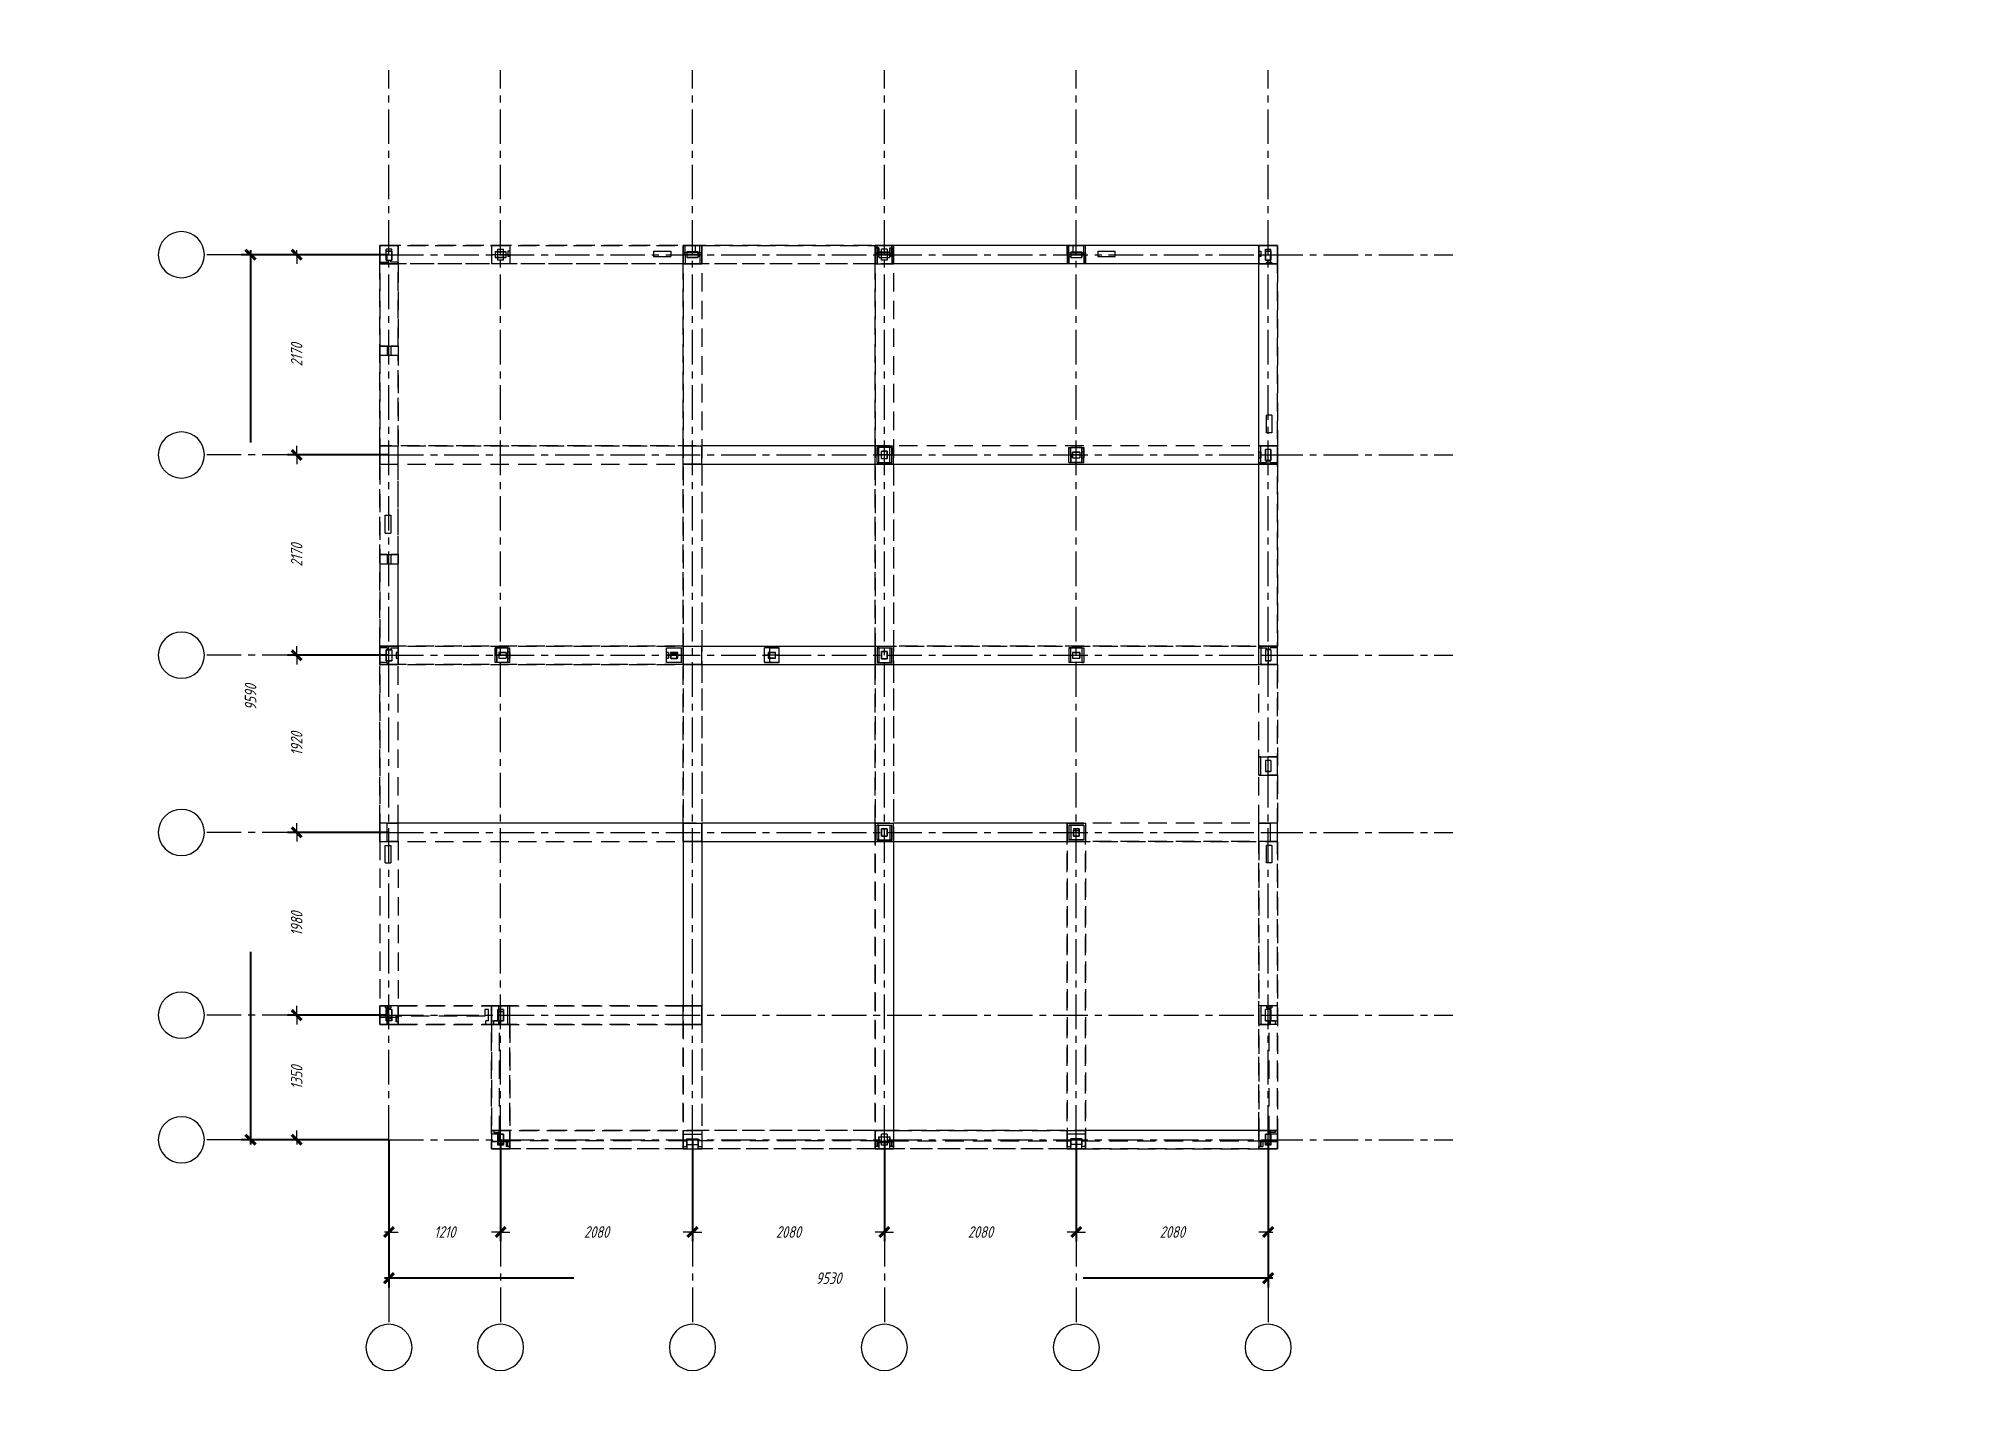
# Model space of a CAD drawing. Header units: millimetres. Extents: x 0 to 10920, y 0 to 297.
# Drawn here: x 840 to 1260, y 0 to 297 of the extents above; entities that cross this region are included whole.
import ezdxf

# ---------------------------------------------------------------- set-up
doc = ezdxf.new("R2010")
doc.units = ezdxf.units.MM
for name, pattern in [('K5LT_AXLED', [12, 7.5, -1.5, 1.5, -1.5]), ('K5LT_BASIC', [0]), ('K5LT_DASHED', [6, 4, -2]), ('K5LT_THIN', [0])]:
    doc.linetypes.add(name, pattern=pattern)
doc.layers.add('Системный слой', color=7, linetype='Continuous')
doc.styles.add('KDIMTEXTSTYLE', font='GOST_AU.SHX', dxfattribs={"width": 0.96, "oblique": 15, "height": 5})
doc.styles.add('KTEXTSTYLE', font='GOST_AU.SHX', dxfattribs={"width": 0.96, "height": 5})
doc.dimstyles.new('KDIMSTYLE (0.02)', dxfattribs={"dimtxt": 5, "dimasz": 1, "dimexe": 2, "dimexo": 0, "dimgap": 1, "dimtad": 1, "dimlfac": 50, "dimtxsty": 'KDIMTEXTSTYLE', "dimsah": 1, "dimcen": 0, "dimdle": 1, "dimadec": 0, "dimazin": 0, "dimtfac": 0.667, "dimtmove": 0, "dimatfit": 3, "dimfxl": 0, "dimtvp": 1, "dimtolj": 1, "dimtzin": 0, "dimarcsym": 0})

msp = doc.modelspace()

# ---------------------------------------------------------------- blocks, each defined once
blk = doc.blocks.new('U197')
at = {"layer": 'Системный слой', "color": 30, "linetype": 'K5LT_AXLED', "lineweight": 18}
for p, q in [((895.9141695652803, 58.4019691759321), (875.9141695652803, 58.4019691759321)), ((915.9141695652803, 58.4019691759321), (895.9141695652803, 58.4019691759321)), ((915.9141695652803, 58.4019691759321), (1106.51416956528, 58.40196917593208)), ((1106.51416956528, 58.40196917593208), (1146.51416956528, 58.40196917593208))]:
    blk.add_line(p, q, dxfattribs=at)
at = {"layer": 'Системный слой', "color": 7, "linetype": 'K5LT_THIN', "lineweight": 18}
blk.add_arc((870.9141695652803, 58.4019691759321), 5, 0, 359.999994270422, dxfattribs=at)
blk = doc.blocks.new('U198')
at = {"layer": 'Системный слой', "color": 30, "linetype": 'K5LT_AXLED', "lineweight": 18}
for p, q in [((895.9141695652803, 85.4019691759321), (875.9141695652803, 85.4019691759321)), ((915.9141695652803, 85.4019691759321), (895.9141695652803, 85.4019691759321)), ((915.9141695652803, 85.4019691759321), (1106.51416956528, 85.40196917593208)), ((1106.51416956528, 85.40196917593208), (1146.51416956528, 85.40196917593208))]:
    blk.add_line(p, q, dxfattribs=at)
at = {"layer": 'Системный слой', "color": 7, "linetype": 'K5LT_THIN', "lineweight": 18}
blk.add_arc((870.9141695652803, 85.4019691759321), 5, 0, 359.999994270422, dxfattribs=at)
blk = doc.blocks.new('U199')
at = {"layer": 'Системный слой', "color": 30, "linetype": 'K5LT_AXLED', "lineweight": 18}
for p, q in [((895.9141695652803, 125.0019691759321), (875.9141695652803, 125.0019691759321)), ((915.9141695652803, 125.0019691759321), (895.9141695652803, 125.0019691759321)), ((915.9141695652803, 125.0019691759321), (1106.51416956528, 125.0019691759321)), ((1106.51416956528, 125.0019691759321), (1146.51416956528, 125.0019691759321))]:
    blk.add_line(p, q, dxfattribs=at)
at = {"layer": 'Системный слой', "color": 7, "linetype": 'K5LT_THIN', "lineweight": 18}
blk.add_arc((870.9141695652803, 125.0019691759321), 5, 0, 359.999994270422, dxfattribs=at)
blk = doc.blocks.new('U200')
at = {"layer": 'Системный слой', "color": 30, "linetype": 'K5LT_AXLED', "lineweight": 18}
for p, q in [((895.9141695652803, 163.4019691759321), (875.9141695652803, 163.4019691759321)), ((915.9141695652803, 163.4019691759321), (895.9141695652803, 163.4019691759321)), ((915.9141695652803, 163.4019691759321), (1106.51416956528, 163.4019691759321)), ((1106.51416956528, 163.4019691759321), (1146.51416956528, 163.4019691759321))]:
    blk.add_line(p, q, dxfattribs=at)
at = {"layer": 'Системный слой', "color": 7, "linetype": 'K5LT_THIN', "lineweight": 18}
blk.add_arc((870.9141695652803, 163.4019691759321), 5, 0, 359.999994270422, dxfattribs=at)
blk = doc.blocks.new('U201')
at = {"layer": 'Системный слой', "color": 30, "linetype": 'K5LT_AXLED', "lineweight": 18}
for p, q in [((895.9141695652803, 206.8019691759321), (875.9141695652803, 206.8019691759321)), ((915.9141695652803, 206.8019691759321), (895.9141695652803, 206.8019691759321)), ((915.9141695652803, 206.8019691759321), (1106.51416956528, 206.8019691759321)), ((1106.51416956528, 206.8019691759321), (1146.51416956528, 206.8019691759321))]:
    blk.add_line(p, q, dxfattribs=at)
at = {"layer": 'Системный слой', "color": 7, "linetype": 'K5LT_THIN', "lineweight": 18}
blk.add_arc((870.9141695652803, 206.8019691759321), 5, 0, 359.999994270422, dxfattribs=at)
blk = doc.blocks.new('U202')
at = {"layer": 'Системный слой', "color": 30, "linetype": 'K5LT_AXLED', "lineweight": 18}
for p, q in [((895.9141695652803, 250.2019691759321), (875.9141695652803, 250.2019691759321)), ((915.9141695652803, 250.2019691759321), (895.9141695652803, 250.2019691759321)), ((915.9141695652803, 250.2019691759321), (1106.51416956528, 250.2019691759321)), ((1106.51416956528, 250.2019691759321), (1146.51416956528, 250.2019691759321))]:
    blk.add_line(p, q, dxfattribs=at)
at = {"layer": 'Системный слой', "color": 7, "linetype": 'K5LT_THIN', "lineweight": 18}
blk.add_arc((870.9141695652803, 250.2019691759321), 5, 0, 359.999994270422, dxfattribs=at)
blk = doc.blocks.new('U203')
at = {"layer": 'Системный слой', "color": 30, "linetype": 'K5LT_AXLED', "lineweight": 18}
for p, q in [((915.9141695652803, 250.2019691759321), (915.9141695652803, 290.2019691759321)), ((915.9141695652803, 58.4019691759321), (915.9141695652803, 250.2019691759321)), ((915.9141695652803, 58.4019691759321), (915.9141695652803, 38.4019691759321)), ((915.9141695652803, 38.4019691759321), (915.9141695652803, 18.4019691759321))]:
    blk.add_line(p, q, dxfattribs=at)
at = {"layer": 'Системный слой', "color": 7, "linetype": 'K5LT_THIN', "lineweight": 18}
blk.add_arc((915.9141695652803, 13.4019691759321), 5, 0, 359.999994270422, dxfattribs=at)
blk = doc.blocks.new('U204')
at = {"layer": 'Системный слой', "color": 30, "linetype": 'K5LT_AXLED', "lineweight": 18}
for p, q in [((940.1141695652803, 250.2019691759321), (940.1141695652803, 290.2019691759321)), ((940.1141695652803, 58.4019691759321), (940.1141695652803, 250.2019691759321)), ((940.1141695652803, 58.4019691759321), (940.1141695652803, 38.4019691759321)), ((940.1141695652803, 38.4019691759321), (940.1141695652803, 18.4019691759321))]:
    blk.add_line(p, q, dxfattribs=at)
at = {"layer": 'Системный слой', "color": 7, "linetype": 'K5LT_THIN', "lineweight": 18}
blk.add_arc((940.1141695652803, 13.4019691759321), 5, 0, 359.999994270422, dxfattribs=at)
blk = doc.blocks.new('U205')
at = {"layer": 'Системный слой', "color": 30, "linetype": 'K5LT_AXLED', "lineweight": 18}
for p, q in [((981.7141695652803, 250.2019691759321), (981.7141695652803, 290.2019691759321)), ((981.7141695652803, 58.40196917593209), (981.7141695652803, 250.2019691759321)), ((981.7141695652803, 58.40196917593209), (981.7141695652803, 38.40196917593209)), ((981.7141695652803, 38.40196917593209), (981.7141695652803, 18.40196917593209))]:
    blk.add_line(p, q, dxfattribs=at)
at = {"layer": 'Системный слой', "color": 7, "linetype": 'K5LT_THIN', "lineweight": 18}
blk.add_arc((981.7141695652803, 13.40196917593209), 5, 0, 359.999994270422, dxfattribs=at)
blk = doc.blocks.new('U206')
at = {"layer": 'Системный слой', "color": 30, "linetype": 'K5LT_AXLED', "lineweight": 18}
for p, q in [((1023.31416956528, 250.2019691759321), (1023.31416956528, 290.2019691759321)), ((1023.31416956528, 58.40196917593209), (1023.31416956528, 250.2019691759321)), ((1023.31416956528, 58.40196917593209), (1023.31416956528, 38.40196917593209)), ((1023.31416956528, 38.40196917593209), (1023.31416956528, 18.40196917593209))]:
    blk.add_line(p, q, dxfattribs=at)
at = {"layer": 'Системный слой', "color": 7, "linetype": 'K5LT_THIN', "lineweight": 18}
blk.add_arc((1023.31416956528, 13.40196917593209), 5, 0, 359.999994270422, dxfattribs=at)
blk = doc.blocks.new('U207')
at = {"layer": 'Системный слой', "color": 30, "linetype": 'K5LT_AXLED', "lineweight": 18}
for p, q in [((1064.91416956528, 250.2019691759321), (1064.91416956528, 290.2019691759321)), ((1064.91416956528, 58.40196917593209), (1064.91416956528, 250.2019691759321)), ((1064.91416956528, 58.40196917593209), (1064.91416956528, 38.40196917593209)), ((1064.91416956528, 38.40196917593209), (1064.91416956528, 18.40196917593209))]:
    blk.add_line(p, q, dxfattribs=at)
at = {"layer": 'Системный слой', "color": 7, "linetype": 'K5LT_THIN', "lineweight": 18}
blk.add_arc((1064.91416956528, 13.40196917593209), 5, 0, 359.999994270422, dxfattribs=at)
blk = doc.blocks.new('U208')
at = {"layer": 'Системный слой', "color": 30, "linetype": 'K5LT_AXLED', "lineweight": 18}
for p, q in [((1106.51416956528, 250.2019691759321), (1106.51416956528, 290.2019691759321)), ((1106.51416956528, 58.40196917593208), (1106.51416956528, 250.2019691759321)), ((1106.51416956528, 58.40196917593208), (1106.51416956528, 38.40196917593208)), ((1106.51416956528, 38.40196917593208), (1106.51416956528, 18.40196917593208))]:
    blk.add_line(p, q, dxfattribs=at)
at = {"layer": 'Системный слой', "color": 7, "linetype": 'K5LT_THIN', "lineweight": 18}
blk.add_arc((1106.51416956528, 13.40196917593208), 5, 0, 359.999994270422, dxfattribs=at)
blk = doc.blocks.new('U196')
at = {"layer": 'Системный слой'}
for name in ['U203', 'U204', 'U205', 'U206', 'U207', 'U208', 'U202', 'U201', 'U200', 'U199', 'U198', 'U197']:
    blk.add_blockref(name, (0, 0), dxfattribs=at)
blk = doc.blocks.new('U277')
at = {"layer": 'Системный слой', "color": 7, "linetype": 'K5LT_DASHED', "lineweight": 18}
for p, q in [((913.9142543052794, 252.2014233659321), (913.9142543052794, 230.401489505932)), ((913.9142543052794, 252.2014233659321), (917.9142438252794, 252.2014233659321)), ((917.9142511852796, 252.2014256259321), (913.9142562052793, 252.2014256259321)), ((913.9142562052793, 252.2014256259321), (913.9142562052793, 248.2014364059321)), ((913.9142619852794, 248.2014364059321), (913.9142619852794, 252.2014158459321)), ((913.9142638852793, 252.201418105932), (979.7140872052795, 252.201418105932)), ((1104.513758585279, 252.2014331259322), (917.9142438252794, 252.2014331259322)), ((917.9142438252794, 230.401489505932), (917.9142438252794, 252.2014233659321)), ((917.9142511852796, 248.2014364059321), (917.9142511852796, 252.2014256259321)), ((917.9142511852796, 248.2014364059321), (917.9142511852796, 252.2014158459321)), ((979.7140846452795, 248.2014364059321), (979.7140846452795, 252.2014256259321)), ((979.7140846452795, 252.2014256259321), (983.7140738452794, 252.2014256259321)), ((979.7140846452795, 252.201426285932), (979.7140846452795, 56.40195292593213)), ((979.7140872052795, 208.8015447059321), (979.7140872052795, 252.2014187659321)), ((979.7140872052795, 252.2014187659321), (983.7140761052793, 252.2014187659321)), ((983.7140738452794, 252.2014256259321), (983.7140738452794, 248.2014364059321)), ((983.7140738452794, 252.201426285932), (983.7140738452794, 56.40195292593213)), ((983.7140761052793, 252.2014187659321), (983.7140761052793, 208.8015447059321)), ((983.7140761052793, 252.201418105932), (1021.313971805279, 252.201418105932)), ((1021.313972445279, 248.2014364059321), (1021.313972445279, 252.2014256259321)), ((1021.313972445279, 252.2014256259321), (1025.313961665279, 252.2014256259321)), ((1021.313972445279, 252.2014256259321), (1021.313972445279, 56.40195364593208)), ((1025.313960705279, 252.201418105932), (1021.313971805279, 252.201418105932)), ((1021.313971805279, 208.8015447059321), (1021.313971805279, 252.201418105932)), ((1108.51374398528, 252.201418105932), (1025.313960705279, 252.201418105932)), ((1025.313960705279, 252.201418105932), (1025.313960705279, 208.8015447059321)), ((1025.313961665279, 252.2014256259321), (1025.313961665279, 248.2014364059321)), ((1025.313961665279, 252.2014256259321), (1025.313961665279, 56.40195364593208)), ((1104.513751485279, 252.2014256259321), (1104.513751485279, 248.2014364059321)), ((1104.513751485279, 252.2014256259321), (1108.513751405279, 252.2014256259321)), ((1104.513751485279, 248.2014364059321), (1104.513751485279, 252.2014256259321)), ((1104.513751485279, 252.2014256259321), (1108.51374068528, 252.2014256259321)), ((1104.513758585279, 127.0017658459322), (1104.513758585279, 252.2014331259322)), ((1108.51374068528, 248.2014364059321), (1108.51374068528, 252.2014256259321)), ((1108.51374810528, 84.20187630593216), (1108.51374810528, 252.2014331259322)), ((1108.513751405279, 248.2014364059321), (1108.513751405279, 252.2014256259321)), ((917.9142511852796, 248.2014364059321), (913.9142562052793, 248.2014364059321)), ((979.7140872052795, 248.2014292059322), (913.9142638852793, 248.2014292059322)), ((913.9142696652794, 208.8015447059321), (913.9142696652794, 248.2014292059322)), ((913.9142696652794, 248.2014292059322), (917.9142585652796, 248.2014292059322)), ((915.3142506852795, 249.0014407859321), (915.3142506852795, 251.0014265059321)), ((915.3142506852795, 251.0014265059321), (916.5142475452795, 251.0014265059321)), ((915.3142506852795, 249.0014407859321), (916.5142475452795, 249.0014407859321)), ((916.5142475452795, 251.0014265059321), (916.5142475452795, 249.0014407859321)), ((1104.513758585279, 248.2014436059321), (917.9142438252794, 248.2014436059321)), ((917.9142585652796, 248.2014292059322), (917.9142585652796, 208.8015447059321)), ((938.9141923652796, 250.8014319859321), (938.9141923652796, 249.6014351859321)), ((938.9141923652796, 250.8014319859321), (941.3141859852793, 250.8014319859321)), ((938.9141923652796, 249.6014351859321), (941.3141859852793, 249.6014351859321)), ((941.3141859852793, 249.6014351859321), (941.3141859852793, 250.8014319859321)), ((973.2918755652793, 251.0014340659322), (973.2918755652793, 249.8014372259321)), ((973.2918755652793, 251.0014340659322), (977.0381180252796, 251.0014340659322)), ((973.2918755652793, 249.8014372259321), (977.0381180252796, 249.8014372259321)), ((977.0381180252796, 251.0014340659322), (977.0381180252796, 249.8014372259321)), ((979.7140846452795, 248.2014364059321), (983.7140738452794, 248.2014364059321)), ((980.5140814852796, 250.8014319859321), (980.5140814852796, 249.6014351859321)), ((980.5140814852796, 250.8014319859321), (982.9140750852795, 250.8014319859321)), ((980.5140814852796, 249.6014351859321), (982.9140750852795, 249.6014351859321)), ((982.9140750852795, 249.6014351859321), (982.9140750852795, 250.8014319859321)), ((1021.313971805279, 248.2014292059322), (983.7140761052793, 248.2014292059322)), ((1021.313972445279, 248.2014364059321), (1025.313961665279, 248.2014364059321)), ((1022.113970585279, 250.8014319859321), (1022.113970585279, 249.6014351859321)), ((1022.113970585279, 250.8014319859321), (1024.513964185279, 250.8014319859321)), ((1022.113970585279, 249.6014351859321), (1024.513964185279, 249.6014351859321)), ((1024.513964185279, 249.6014351859321), (1024.513964185279, 250.8014319859321)), ((1108.51374398528, 248.2014292059322), (1025.313960705279, 248.2014292059322)), ((1063.713859685279, 250.8014319859321), (1063.713859685279, 249.6014351859321)), ((1063.713859685279, 250.8014319859321), (1066.113853285279, 250.8014319859321)), ((1063.713859685279, 249.6014351859321), (1066.113853285279, 249.6014351859321)), ((1066.113853285279, 249.6014351859321), (1066.113853285279, 250.8014319859321)), ((1069.589819005279, 251.0014340659322), (1069.589819005279, 249.8014372259321)), ((1069.589819005279, 251.0014340659322), (1073.336061485279, 251.0014340659322)), ((1069.589819005279, 249.8014372259321), (1073.336061485279, 249.8014372259321)), ((1073.336061485279, 249.8014372259321), (1073.336061485279, 251.0014340659322)), ((1104.51374436528, 208.8015447059321), (1104.51374436528, 248.2014292059322)), ((1104.51374436528, 248.2014292059322), (1108.513733265279, 248.2014292059322)), ((1104.513751485279, 248.2014364059321), (1108.513751405279, 248.2014364059321)), ((1107.113745685279, 251.0014303659321), (1105.913748885279, 251.0014303659321)), ((1105.913748885279, 251.0014303659321), (1105.913748885279, 249.0014364259321)), ((1105.913748885279, 249.0014364259321), (1107.113745685279, 249.0014364259321)), ((1107.113745685279, 251.0014303659321), (1107.113745685279, 249.0014364259321)), ((1108.513733265279, 248.2014292059322), (1108.513733265279, 208.8015447059321)), ((913.9142543052794, 230.401489505932), (917.9142438252794, 230.401489505932)), ((913.9142543052794, 228.4014947459321), (913.9142543052794, 185.2016078859321)), ((913.9142543052794, 228.4014947459321), (917.9142438252794, 228.4014947459321)), ((915.5142516852795, 230.4014883459321), (913.9142558452795, 230.4014883459321)), ((913.9142558452795, 230.4014883459321), (913.9142558452795, 228.4014936059321)), ((913.9142558452795, 228.4014936059321), (915.5142516852795, 228.4014936059321)), ((915.5142516852795, 230.4014883459321), (915.5142516852795, 228.4014936059321)), ((915.5142531852794, 230.4014871659321), (916.3142510652796, 230.4014871659321)), ((915.5142531852794, 228.4014924659322), (916.3142510652796, 228.4014924659322)), ((917.9142453052793, 230.4014883459321), (916.3142495652794, 230.4014883459321)), ((916.3142495652794, 230.4014883459321), (916.3142495652794, 228.4014936059321)), ((916.3142495652794, 228.4014936059321), (917.9142453052793, 228.4014936059321)), ((917.9142438252794, 185.2016078859321), (917.9142438252794, 228.4014947459321)), ((917.9142453052793, 230.4014883459321), (917.9142453052793, 228.4014936059321)), ((1107.31374638528, 215.4276877859321), (1106.113749545279, 215.4276877859321)), ((1106.113751005279, 211.5673011459321), (1106.113751005279, 215.4276887259322)), ((1107.31374638528, 215.4276877859321), (1107.31374638528, 211.5673002659321)), ((1107.31374638528, 211.5673002659321), (1106.113749545279, 211.5673002659321)), ((913.9142619852794, 204.8015596459321), (913.9142619852794, 208.8015488659321)), ((913.9142620852793, 208.8015488659321), (913.9142620852793, 204.8015596459321)), ((913.9142620852793, 208.8015488659321), (979.7140846452795, 208.8015488659321)), ((913.9142696652794, 208.8015447059321), (917.9142585652796, 208.8015447059321)), ((1108.513729865279, 208.8015447059321), (913.9142697652796, 208.8015447059321)), ((917.9142511852796, 204.8015596459321), (917.9142511852796, 208.8015488659321)), ((979.7140846452795, 204.8015596459321), (979.7140846452795, 208.8015488659321)), ((979.7140859252794, 208.8015467859321), (983.7140749852796, 208.8015467859321)), ((979.7140859252794, 204.8015577259322), (979.7140859252794, 208.8015467859321)), ((979.7140859252794, 208.8015467859321), (983.7140749852796, 208.8015467859321)), ((983.7140738452794, 204.8015596459321), (983.7140738452794, 208.8015488659321)), ((1021.313972445279, 208.8015488659321), (983.7140738452794, 208.8015488659321)), ((983.7140749852796, 204.8015577259322), (983.7140749852796, 208.8015467859321)), ((1021.313972445279, 204.8015596459321), (1021.313972445279, 208.8015488659321)), ((1021.31397212528, 208.8015467859321), (1025.313961185279, 208.8015467859321)), ((1021.31397212528, 204.8015577259322), (1021.31397212528, 208.8015467859321)), ((1021.31397212528, 208.8015467859321), (1025.313961185279, 208.8015467859321)), ((1022.713968445279, 207.6015439459321), (1023.913965185279, 207.6015439459321)), ((1022.713968685279, 206.0015494859321), (1022.713968685279, 207.6015451659321)), ((1022.713968685279, 206.0015494859321), (1023.91396544528, 206.0015494859321)), ((1023.913965185279, 207.6015439459321), (1023.913965185279, 206.0015483059321)), ((1025.313961185279, 204.8015577259322), (1025.313961185279, 208.8015467859321)), ((1025.313961665279, 204.8015596459321), (1025.313961665279, 208.8015488659321)), ((1108.51373728528, 208.8015488659321), (1025.313961665279, 208.8015488659321)), ((1064.113857025279, 206.2015489459321), (1064.113857025279, 207.4015457059322)), ((1064.113857025279, 207.4015457059322), (1065.713852705279, 207.4015457059322)), ((1064.113857025279, 206.2015489459321), (1065.713852705279, 206.2015489459321)), ((1065.713852705279, 207.4015457059322), (1065.713852705279, 206.2015489459321)), ((1104.51374436528, 208.8015447059321), (1108.513733265279, 208.8015447059321)), ((1104.513751485279, 204.8015596459321), (1104.513751485279, 208.8015488659321)), ((1107.113745685279, 208.0015457259321), (1105.913748885279, 208.0015457259321)), ((1105.913748885279, 208.0015457259321), (1105.913748885279, 205.6015521259321)), ((1107.113745685279, 208.0015457259321), (1107.113745685279, 205.6015521259321)), ((1108.51373728528, 204.8015596459321), (1108.51373728528, 208.8015488659321)), ((1108.51374068528, 204.8015596459321), (1108.51374068528, 208.8015488659321)), ((913.9142620852793, 204.8015596459321), (979.7140846452795, 204.8015596459321)), ((913.9142696652794, 165.4016651259321), (913.9142696652794, 204.8015558059321)), ((913.9142696652794, 204.8015558059321), (917.9142585652796, 204.8015558059321)), ((913.9142697652796, 204.8015558059321), (1108.513729865279, 204.8015558059321)), ((917.9142585652796, 165.4016651259321), (917.9142585652796, 204.8015558059321)), ((979.7140859252794, 204.8015577259322), (983.7140749852796, 204.8015577259322)), ((983.7140749852796, 204.8015577259322), (979.7140859252794, 204.8015577259322)), ((979.7140872052795, 165.4016651259321), (979.7140872052795, 204.8015558059321)), ((983.7140738452794, 204.8015596459321), (1021.313972445279, 204.8015596459321)), ((983.7140761052793, 204.8015558059321), (983.7140761052793, 165.4016651259321)), ((1021.31397212528, 204.8015577259322), (1025.313961185279, 204.8015577259322)), ((1025.313961185279, 204.8015577259322), (1021.31397212528, 204.8015577259322)), ((1021.313971805279, 165.4016651259321), (1021.313971805279, 204.8015558059321)), ((1025.313960705279, 204.8015558059321), (1025.313960705279, 165.4016651259321)), ((1025.313961665279, 204.8015596459321), (1108.51373728528, 204.8015596459321)), ((1108.513733265279, 204.8015558059321), (1104.51374436528, 204.8015558059321)), ((1104.51374436528, 165.4016651259321), (1104.51374436528, 204.8015558059321)), ((1105.913748885279, 205.6015521259321), (1107.113745685279, 205.6015521259321)), ((1108.513733265279, 204.8015558059321), (1108.513733265279, 165.4016651259321)), ((915.1142512652796, 189.8673582659321), (915.1142512652796, 193.7277462059321)), ((915.1142527852795, 193.7277456059321), (916.3142496252793, 193.7277456059321)), ((916.3142496252793, 193.7277456059321), (916.3142496252793, 189.8673577259322)), ((915.1142512652796, 189.8673582659321), (916.3142481252795, 189.8673582659321)), ((913.9142543052794, 185.2016078859321), (917.9142438252794, 185.2016078859321)), ((915.5142516852795, 185.2016074259321), (913.9142558452795, 185.2016074259321)), ((913.9142558452795, 185.2016074259321), (913.9142558452795, 183.2016127059321)), ((915.5142516852795, 185.2016074259321), (915.5142516852795, 183.2016127059321)), ((915.5142531852794, 185.2016069659321), (916.3142510652796, 185.2016069659321)), ((917.9142453052793, 185.2016074259321), (916.3142495652794, 185.2016074259321)), ((916.3142495652794, 185.2016074259321), (916.3142495652794, 183.2016127059321)), ((917.9142453052793, 185.2016074259321), (917.9142453052793, 183.2016127059321)), ((913.9142543052794, 183.2016131259321), (913.9142543052794, 83.40188146593216)), ((913.9142543052794, 183.2016131259321), (917.9142438252794, 183.2016131259321)), ((913.9142558452795, 183.2016127059321), (915.5142516852795, 183.2016127059321)), ((915.5142531852794, 183.2016122659321), (916.3142510652796, 183.2016122659321)), ((916.3142495652794, 183.2016127059321), (917.9142453052793, 183.2016127059321)), ((917.9142438252794, 127.0017658459322), (917.9142438252794, 183.2016131259321)), ((913.9142619852794, 161.4016766859321), (913.9142619852794, 165.4016659059321)), ((979.7140846452795, 165.4016659059321), (913.9142620852793, 165.4016659059321)), ((913.9142620852793, 165.4016659059321), (913.9142620852793, 161.4016766859321)), ((917.9142585652796, 165.4016651259321), (913.9142696652794, 165.4016651259321)), ((913.9142697652796, 165.4016651259321), (1108.513729865279, 165.4016651259321)), ((915.3142506852795, 162.2016681259321), (915.3142506852795, 164.601661845932)), ((915.3142506852795, 164.601661845932), (916.5142475452795, 164.601661845932)), ((916.5142475452795, 164.601661845932), (916.5142475452795, 162.2016681259321)), ((917.9142511852796, 161.4016766859321), (917.9142511852796, 165.4016659059321)), ((939.7141942052793, 164.0016625459321), (939.7141942052793, 162.8016658059321)), ((939.7141942052793, 164.0016625459321), (941.3141898652794, 164.0016625459321)), ((941.3141898652794, 164.0016625459321), (941.3141898652794, 162.8016658059321)), ((976.9140930252796, 164.0016625459321), (976.9140930252796, 162.8016658059321)), ((976.9140930252796, 164.0016625459321), (978.5140886652796, 164.0016625459321)), ((978.5140886652796, 162.8016658059321), (978.5140886652796, 164.0016625459321)), ((979.7140859252794, 165.4016655059321), (979.7140859252794, 161.4016764459322)), ((979.7140859252794, 165.4016655059321), (983.7140749852796, 165.4016655059321)), ((979.7140859252794, 161.4016764459322), (979.7140859252794, 165.4016655059321)), ((979.7140859252794, 165.4016655059321), (983.7140749852796, 165.4016655059321)), ((983.7140738452794, 165.4016659059321), (1021.313972445279, 165.4016659059321)), ((983.7140749852796, 161.4016764459322), (983.7140749852796, 165.4016655059321)), ((983.7140749852796, 161.4016764459322), (983.7140749852796, 165.4016655059321)), ((998.1140353652794, 164.0016625459321), (998.1140353652794, 162.8016658059321)), ((998.1140353652794, 164.0016625459321), (999.7140310052794, 164.0016625459321)), ((999.7140310052794, 162.8016658059321), (999.7140310052794, 164.0016625459321)), ((1021.31397212528, 165.4016655059321), (1021.31397212528, 161.4016764459322)), ((1021.31397212528, 165.4016655059321), (1025.313961185279, 165.4016655059321)), ((1021.31397212528, 161.4016764459322), (1021.31397212528, 165.4016655059321)), ((1021.31397212528, 165.4016655059321), (1025.313961185279, 165.4016655059321)), ((1022.713968445279, 164.2016620059321), (1023.913965185279, 164.2016620059321)), ((1022.713968685279, 162.6016665259322), (1022.713968685279, 164.2016622059322)), ((1023.913965185279, 164.2016620059321), (1023.913965185279, 162.6016663459321)), ((1025.313961185279, 161.4016764459322), (1025.313961185279, 165.4016655059321)), ((1025.313961185279, 161.4016764459322), (1025.313961185279, 165.4016655059321)), ((1108.51373728528, 165.4016659059321), (1025.313961665279, 165.4016659059321)), ((1064.113855845279, 164.0016625459321), (1064.113855845279, 162.8016658059321)), ((1064.113855845279, 164.0016625459321), (1065.71385148528, 164.0016625459321)), ((1065.71385148528, 162.8016658059321), (1065.71385148528, 164.0016625459321)), ((1108.513733265279, 165.4016651259321), (1104.51374436528, 165.4016651259321)), ((1104.513751485279, 161.4016766859321), (1104.513751485279, 165.4016659059321)), ((1107.113745685279, 164.601661425932), (1105.913748885279, 164.601661425932)), ((1105.913748885279, 164.601661425932), (1105.913748885279, 162.2016678059321)), ((1107.113745685279, 164.601661425932), (1107.113745685279, 162.2016678059321)), ((1108.51373728528, 161.4016766859321), (1108.51373728528, 165.4016659059321)), ((1108.51374068528, 161.4016766859321), (1108.51374068528, 165.4016659059321)), ((979.7140846452795, 161.4016766859321), (913.9142620852793, 161.4016766859321)), ((913.9142696652794, 127.0017716659321), (913.9142696652794, 161.4016762259321)), ((917.9142585652796, 161.4016762259321), (913.9142696652794, 161.4016762259321)), ((913.9142697652796, 161.4016762259321), (1108.513729865279, 161.4016762259321)), ((915.3142506852795, 162.2016681259321), (916.5142475452795, 162.2016681259321)), ((917.9142585652796, 127.0017716659321), (917.9142585652796, 161.4016762259321)), ((939.7141942052793, 162.8016658059321), (941.3141898652794, 162.8016658059321)), ((976.9140930252796, 162.8016658059321), (978.5140886652796, 162.8016658059321)), ((979.7140859252794, 161.4016764459322), (983.7140749852796, 161.4016764459322)), ((983.7140749852796, 161.4016764459322), (979.7140859252794, 161.4016764459322)), ((979.7140872052795, 127.0017716659321), (979.7140872052795, 161.4016762259321)), ((983.7140738452794, 161.4016766859321), (1021.313972445279, 161.4016766859321)), ((983.7140761052793, 161.4016762259321), (983.7140761052793, 127.0017716659321)), ((998.1140353652794, 162.8016658059321), (999.7140310052794, 162.8016658059321)), ((1021.31397212528, 161.4016764459322), (1025.313961185279, 161.4016764459322)), ((1025.313961185279, 161.4016764459322), (1021.31397212528, 161.4016764459322)), ((1021.313971805279, 127.0017716659321), (1021.313971805279, 161.4016762259321)), ((1022.713968685279, 162.6016665259322), (1023.91396544528, 162.6016665259322)), ((1025.313960705279, 161.4016762259321), (1025.313960705279, 127.0017716659321)), ((1025.313961665279, 161.4016766859321), (1108.51373728528, 161.4016766859321)), ((1064.113855845279, 162.8016658059321), (1065.71385148528, 162.8016658059321)), ((1108.513733265279, 161.4016762259321), (1104.51374436528, 161.4016762259321)), ((1104.51374436528, 127.0017716659321), (1104.51374436528, 161.4016762259321)), ((1105.913748885279, 162.2016678059321), (1107.113745685279, 162.2016678059321)), ((1108.513733265279, 161.4016762259321), (1108.513733265279, 127.0017716659321)), ((1107.113745685279, 140.6017253859322), (1105.913748885279, 140.6017253859322)), ((1105.913748885279, 140.6017253859322), (1105.913748885279, 138.2017317859321)), ((1107.113745685279, 140.6017253859322), (1107.113745685279, 138.2017317859321)), ((1105.913748885279, 138.2017317859321), (1107.113745685279, 138.2017317859321)), ((913.9142619852794, 123.0017802459321), (913.9142619852794, 127.0017694659321)), ((917.9142511852796, 127.0017694659321), (913.9142619852794, 127.0017694659321)), ((979.7140846452795, 127.0017694659321), (913.9142619852794, 127.0017694659321)), ((913.9142619852794, 127.0017694659321), (913.9142619852794, 123.0017802459321)), ((1108.513723325279, 127.0017716659321), (913.9142696652794, 127.0017716659321)), ((915.5142502252795, 127.0017658459322), (917.9142438252794, 127.0017658459322)), ((915.5142517252796, 123.0017768259321), (915.5142517252796, 127.0017662859322)), ((917.9142453052793, 123.0017768259321), (917.9142453052793, 127.0017662859322)), ((979.7140846452795, 127.0017694659321), (979.7140846452795, 123.0017802459321)), ((979.7140859252794, 123.0017815059321), (979.7140859252794, 127.0017705659322)), ((979.7140859252794, 127.0017705659322), (983.7140749852796, 127.0017705659322)), ((979.7140859252794, 127.0017705659322), (983.7140749852796, 127.0017705659322)), ((1021.313972445279, 127.0017694659321), (983.7140738452794, 127.0017694659321)), ((983.7140738452794, 127.0017694659321), (983.7140738452794, 123.0017802459321)), ((983.7140749852796, 123.0017815059321), (983.7140749852796, 127.0017705659322)), ((1021.31397212528, 123.0017815059321), (1021.31397212528, 127.0017705659322)), ((1021.31397212528, 127.0017705659322), (1025.313961185279, 127.0017705659322)), ((1021.31397212528, 127.0017705659322), (1025.313961185279, 127.0017705659322)), ((1021.313972445279, 127.0017694659321), (1021.313972445279, 123.0017802459321)), ((1025.313961185279, 123.0017815059321), (1025.313961185279, 127.0017705659322)), ((1025.313961665279, 123.0017802459321), (1025.313961665279, 127.0017694659321)), ((1062.913860265279, 127.0017694659321), (1025.313961665279, 127.0017694659321)), ((1062.913858325279, 127.0017705659322), (1066.913847385279, 127.0017705659322)), ((1062.913858325279, 127.0017705659322), (1062.913858325279, 123.0017815059321)), ((1062.913860265279, 123.0017802459321), (1062.913860265279, 127.0017694659321)), ((1062.913860265279, 127.0017694659321), (1066.913849485279, 127.0017694659321)), ((1062.913860265279, 127.0017694659321), (1062.913860265279, 56.40195292593213)), ((1066.913847385279, 127.0017705659322), (1066.913847385279, 123.0017815059321)), ((1108.513730745279, 127.0017694659321), (1066.913849485279, 127.0017694659321)), ((1066.913849485279, 127.0017694659321), (1066.913849485279, 123.0017802459321)), ((1066.913849485279, 127.0017694659321), (1066.913849485279, 56.40195292593213)), ((1108.513733265279, 127.0017716659321), (1104.51374436528, 127.0017716659321)), ((1104.513751485279, 123.0017802459321), (1104.513751485279, 127.0017694659321)), ((1104.513757165279, 127.0017662859322), (1106.91375084528, 127.0017662859322)), ((1106.91375084528, 127.0017662859322), (1106.91375084528, 123.0017768259321)), ((1108.513730745279, 123.0017802459321), (1108.513730745279, 127.0017694659321)), ((1108.51374068528, 123.0017802459321), (1108.51374068528, 127.0017694659321)), ((913.9142619852794, 123.0017802459321), (917.9142511852796, 123.0017802459321)), ((913.9142619852794, 123.0017802459321), (979.7140846452795, 123.0017802459321)), ((913.9142696652794, 123.0017827459321), (913.9142696652794, 87.40188152593218)), ((913.9142696652794, 123.0017827459321), (1108.513723325279, 123.0017827459321)), ((915.1142512652796, 118.3797629259321), (915.1142512652796, 122.2017784259321)), ((915.1142512652796, 122.2017784259321), (916.3142481252795, 122.2017784259321)), ((917.9142453052793, 123.0017768259321), (915.5142517252796, 123.0017768259321)), ((916.3142496252793, 122.2017789459321), (916.3142496252793, 118.3797635059321)), ((917.9142438252794, 123.0017763259321), (917.9142438252794, 83.40188146593216)), ((917.9142585652796, 123.0017827459321), (917.9142585652796, 87.40188152593218)), ((983.7140749852796, 123.0017815059321), (979.7140859252794, 123.0017815059321)), ((979.7140859252794, 123.0017815059321), (983.7140749852796, 123.0017815059321)), ((979.7140872052795, 123.0017827459321), (979.7140872052795, 87.40188152593218)), ((983.7140738452794, 123.0017802459321), (1021.313972445279, 123.0017802459321)), ((983.7140761052793, 123.0017827459321), (983.7140761052793, 87.40188152593218)), ((1021.313971805279, 56.40196132593213), (1021.313971805279, 123.0017827459321)), ((1025.313961185279, 123.0017815059321), (1021.31397212528, 123.0017815059321)), ((1021.31397212528, 123.0017815059321), (1025.313961185279, 123.0017815059321)), ((1022.713968685279, 124.2017700859322), (1022.713968685279, 125.8017657659321)), ((1022.713968685279, 125.8017657659321), (1023.91396544528, 125.8017657659321)), ((1022.713968685279, 124.2017700859322), (1023.91396544528, 124.2017700859322)), ((1023.913965185279, 125.8017664459321), (1023.913965185279, 124.2017708059321)), ((1025.313960705279, 123.0017827459321), (1025.313960705279, 56.40196132593213)), ((1025.313961665279, 123.0017802459321), (1062.913860265279, 123.0017802459321)), ((1066.913845285279, 123.0017827459321), (1062.913856385279, 123.0017827459321)), ((1062.913856385279, 56.4019605859321), (1062.913856385279, 123.0017827459321)), ((1062.913858325279, 123.0017815059321), (1066.913847385279, 123.0017815059321)), ((1064.313856485279, 125.8017657659321), (1064.313856485279, 124.2017700859322)), ((1064.313856485279, 125.8017657659321), (1065.513853245279, 125.8017657659321)), ((1065.513853245279, 124.2017700859322), (1064.313856485279, 124.2017700859322)), ((1065.513853245279, 125.8017657659321), (1065.513853245279, 124.2017700859322)), ((1066.913845285279, 56.4019605859321), (1066.913845285279, 123.0017827459321)), ((1108.513730745279, 123.0017802459321), (1066.913849485279, 123.0017802459321)), ((1108.513733265279, 123.0017827459321), (1104.51374436528, 123.0017827459321)), ((1104.51374436528, 60.40195642593208), (1104.51374436528, 123.0017827459321)), ((1106.91375230528, 123.0017763259321), (1104.513758585279, 123.0017763259321)), ((1104.513758585279, 123.0017763259321), (1104.513758585279, 56.40194598593211)), ((1107.31374638528, 122.2017789459321), (1106.113749545279, 122.2017789459321)), ((1106.113751005279, 118.3797629259321), (1106.113751005279, 122.2017784259321)), ((1107.31374638528, 122.2017789459321), (1107.31374638528, 118.3797635059321)), ((1108.513733265279, 123.0017827459321), (1108.513733265279, 60.40195642593208)), ((915.1142512652796, 118.3797629259321), (916.3142481252795, 118.3797629259321)), ((1107.31374638528, 118.3797635059321), (1106.113749545279, 118.3797635059321)), ((913.9142619852794, 87.40187624593214), (913.9142619852794, 83.40188704593217)), ((917.9142511852796, 87.40187624593214), (913.9142619852794, 87.40187624593214)), ((913.9142619852794, 87.40187624593214), (913.9142619852794, 83.40188704593217)), ((917.9142585652796, 87.40188152593218), (913.9142696652794, 87.40188152593218)), ((940.1141955452794, 87.40188152593218), (913.9142696652794, 87.40188152593218)), ((916.5142475452795, 86.60186614593208), (915.3142506852795, 86.60186614593208)), ((915.3142506852795, 84.60187832593212), (915.3142506852795, 86.60186614593208)), ((916.5142475452795, 84.60187832593212), (915.3142506852795, 84.60187832593212)), ((916.5142475452795, 86.60186614593208), (916.5142475452795, 84.60187832593212)), ((917.9142438252794, 85.16186992593204), (917.9142438252794, 87.4018709859321)), ((917.9142438252794, 87.4018709859321), (938.1141894852794, 87.4018709859321)), ((936.7141970652796, 85.16187210593205), (917.9142467652794, 85.16187210593205)), ((917.9142467652794, 85.16187210593205), (917.9142467652794, 83.40188368593205)), ((917.9142511852796, 87.40187624593214), (917.9142511852796, 83.40188704593217)), ((917.9142511852796, 83.40188704593217), (917.9142511852796, 87.40187624593214)), ((937.5141949452794, 86.60186828593207), (936.7141970652796, 86.60186828593207)), ((936.7141970652796, 86.60186828593207), (936.7141970652796, 85.16187210593205)), ((937.5141949452794, 84.2018746459322), (936.9141965252795, 84.2018746459322)), ((936.9141965252795, 83.40188368593205), (936.9141965252795, 84.2018746459322)), ((937.5141949452794, 84.2018746459322), (937.5141949452794, 86.60186828593207)), ((938.1141894852794, 84.20187936593204), (938.1141894852794, 87.4018709859321)), ((938.1141918052793, 59.60194676593208), (938.1141918052793, 84.20188156593206)), ((938.1141918052793, 84.20188156593206), (939.5141888652794, 84.20188156593206)), ((938.1141952852794, 83.40188704593217), (938.1141952852794, 87.40187624593214)), ((938.1141952852794, 87.40187624593214), (942.1141845052794, 87.40187624593214)), ((940.1141898852793, 87.40187624593214), (938.1141952852794, 87.40187624593214)), ((938.1141952852794, 87.40187624593214), (938.1141952852794, 83.40188704593217)), ((939.5141865852795, 84.20187936593204), (939.5141865852795, 86.20186026593213)), ((939.5141888652794, 84.20188156593206), (939.8741886852795, 84.2018746459322)), ((939.5141900052794, 86.20186348593205), (940.7141868052795, 86.20186348593205)), ((940.7141868052795, 84.20187574593213), (939.5141900052794, 84.20187574593213)), ((939.8741864252795, 59.60193686593207), (939.8741864252795, 84.20187242593217)), ((939.8741864252795, 84.20187242593217), (940.7141834452794, 84.20187242593217)), ((979.7140846452795, 87.40187624593214), (940.1141898852793, 87.40187624593214)), ((940.1141898852793, 87.40187624593214), (940.1141898852793, 83.40188704593217)), ((940.1141955452794, 83.40189262593216), (940.1141955452794, 87.40188152593218)), ((940.1141955452794, 87.40188152593218), (983.7140761052793, 87.40188152593218)), ((940.7141834452794, 84.20187242593217), (940.7141834452794, 86.20186026593213)), ((942.1141790052794, 56.40193782593211), (942.1141790052794, 87.4018709859321)), ((942.1141845052794, 83.40188704593217), (942.1141845052794, 87.40187624593214)), ((979.7140859252794, 83.40188982593209), (979.7140859252794, 87.40187888593216)), ((983.7140749852796, 87.40187888593216), (979.7140859252794, 87.40187888593216)), ((979.7140859252794, 83.40188982593209), (979.7140859252794, 87.40187888593216)), ((979.7140859252794, 87.40187888593216), (983.7140749852796, 87.40187888593216)), ((983.7140749852796, 83.40188982593209), (983.7140749852796, 87.40187888593216)), ((983.7140749852796, 87.40187888593216), (983.7140749852796, 83.40188982593209)), ((1107.113745685279, 86.60187322593214), (1105.913748885279, 86.60187322593214)), ((1107.113745685279, 84.20187960593212), (1105.913748885279, 84.20187960593212)), ((1105.913753225279, 84.20187630593216), (1105.913753225279, 86.60187002593207)), ((1105.913753225279, 84.20187630593216), (1106.753749325279, 84.20187630593216)), ((1107.113747145279, 84.20187850593219), (1106.753746405279, 84.20187850593219)), ((1106.753749325279, 59.60193686593207), (1106.753749325279, 84.20187630593216)), ((1107.113747145279, 84.20187850593219), (1108.513745145279, 84.20187850593219)), ((1107.113750085279, 84.20187630593216), (1107.113750085279, 86.60187002593207)), ((1108.513745145279, 59.60194370593214), (1108.513745145279, 84.20187850593219)), ((913.9142543052794, 83.40188146593216), (917.9142438252794, 83.40188146593216)), ((917.9142511852796, 83.40188704593217), (913.9142619852794, 83.40188704593217)), ((940.1141955452794, 83.40189262593216), (913.9142696652794, 83.40189262593216)), ((917.9142467652794, 83.40188368593205), (936.9141965252795, 83.40188368593205)), ((936.9141941652794, 83.40188146593216), (938.1141894852794, 83.40188146593216)), ((942.1141845052794, 83.40188704593217), (938.1141952852794, 83.40188704593217)), ((938.1141952852794, 83.40188704593217), (940.1141898852793, 83.40188704593217)), ((938.1142010852793, 83.40189262593216), (938.1142010852793, 60.40195642593208)), ((979.7140846452795, 83.40188704593217), (940.1141898852793, 83.40188704593217)), ((940.1141955452794, 83.40189262593216), (983.7140761052793, 83.40189262593216)), ((942.1141899852795, 83.40189262593216), (942.1141899852795, 60.40195642593208)), ((983.7140749852796, 83.40188982593209), (979.7140859252794, 83.40188982593209)), ((979.7140859252794, 83.40188982593209), (983.7140749852796, 83.40188982593209)), ((979.7140872052795, 56.4019605859321), (979.7140872052795, 83.40189262593216)), ((983.7140761052793, 83.40189262593216), (983.7140761052793, 56.4019605859321)), ((938.1141894852794, 59.60194380593209), (938.1141894852794, 56.40193782593211)), ((942.1141845052794, 60.40194906593213), (938.1141901652794, 60.40194906593213)), ((938.1141901652794, 60.40194906593213), (938.1141901652794, 56.40195984593214)), ((939.5141888652794, 59.60194676593208), (938.1141918052793, 59.60194676593208)), ((938.1141952852794, 60.40194906593213), (942.1141845052794, 60.40194906593213)), ((938.1141952852794, 60.40194906593213), (938.1141952852794, 56.40194550593209)), ((938.1141959652794, 60.40195642593208), (979.7140872052795, 60.40195642593208)), ((939.5141865852795, 59.60194380593209), (939.5141865852795, 57.60194952593214)), ((939.5141888652794, 59.60194676593208), (939.8741886852795, 59.60193984593214)), ((939.5141900052794, 59.60194132593213), (940.7141868052795, 59.60194132593213)), ((940.7141834452794, 59.60193686593207), (939.8741864252795, 59.60193686593207)), ((940.7141834452794, 59.60193686593207), (940.7141834452794, 57.60194952593214)), ((1104.513758585279, 60.40194170593212), (942.1141790052794, 60.40194170593212)), ((942.1141790052794, 60.40194170593212), (942.1141790052794, 58.16194064593212)), ((942.1141845052794, 56.40195984593214), (942.1141845052794, 60.40194906593213)), ((942.1141845052794, 60.40194906593213), (942.1141845052794, 56.40194550593209)), ((979.7140846452795, 56.40195984593214), (979.7140846452795, 60.40194906593213)), ((979.7140846452795, 60.40194906593213), (983.7140738452794, 60.40194906593213)), ((983.7140738452794, 60.40194906593213), (983.7140738452794, 56.40195984593214)), ((1021.313971805279, 60.40195642593208), (983.7140761052793, 60.40195642593208)), ((1021.313972445279, 56.40195984593214), (1021.313972445279, 60.40194906593213)), ((1021.313972445279, 60.40194906593213), (1025.313961665279, 60.40194906593213)), ((1022.113970585279, 57.80194958593209), (1022.113970585279, 59.0019463859321)), ((1022.113971005279, 59.00194190593211), (1022.113971005279, 58.16194064593212)), ((1022.113971005279, 59.00194190593211), (1024.513964725279, 59.00194190593211)), ((1024.513964185279, 57.80194958593209), (1024.513964185279, 59.0019463859321)), ((1024.513964725279, 59.00194190593211), (1024.513964725279, 58.16194064593212)), ((1025.313960705279, 60.40195642593208), (1062.913856385279, 60.40195642593208)), ((1025.313961665279, 60.40194906593213), (1025.313961665279, 56.40195984593214)), ((1062.913860265279, 56.40195984593214), (1062.913860265279, 60.40194906593213)), ((1062.913860265279, 60.40194906593213), (1066.913849485279, 60.40194906593213)), ((1108.513723205279, 60.40195642593208), (1066.913845285279, 60.40195642593208)), ((1066.913849485279, 60.40194906593213), (1066.913849485279, 56.40195984593214)), ((1108.513733265279, 60.40195642593208), (1104.51374436528, 60.40195642593208)), ((1104.513751485279, 60.40194906593213), (1104.513751485279, 56.40195984593214)), ((1104.513751485279, 60.40194906593213), (1108.51373062528, 60.40194906593213)), ((1104.513751485279, 60.40194906593213), (1104.513751485279, 56.40195364593208)), ((1104.513758585279, 58.16194064593212), (1104.513758585279, 60.40194170593212)), ((1105.913748885279, 59.60194132593213), (1107.113745685279, 59.60194132593213)), ((1106.753749325279, 59.60193686593207), (1105.913753225279, 59.60193686593207)), ((1105.913753225279, 59.60193686593207), (1105.913753225279, 57.60194284593214)), ((1107.113747145279, 59.60193984593214), (1106.753746405279, 59.60193984593214)), ((1108.513745145279, 59.60194370593214), (1107.113747145279, 59.60193984593214)), ((1107.113750085279, 59.60194074593208), (1107.113750085279, 57.60194284593214)), ((1108.51373062528, 56.40195984593214), (1108.51373062528, 60.40194906593213)), ((1108.51374068528, 60.40194906593213), (1108.51374068528, 56.40195364593208)), ((1108.51374810528, 59.60194460593208), (1108.51374810528, 56.40194598593211)), ((942.1141845052794, 56.40195984593214), (938.1141901652794, 56.40195984593214)), ((942.1141845052794, 56.40194550593209), (938.1141952852794, 56.40194550593209)), ((979.7140872052795, 56.40196752593212), (938.1141959652794, 56.40196752593212)), ((939.5141865852795, 57.60194952593214), (940.7141834452794, 57.60194952593214)), ((980.5140799652794, 58.16194064593212), (942.1141790052794, 58.16194064593212)), ((942.1141812052796, 58.16194364593212), (942.1141812052796, 56.40195524593211)), ((980.5140809852795, 56.40195524593211), (942.1141812052796, 56.40195524593211)), ((979.7140846452795, 56.40195984593214), (983.7140738452794, 56.40195984593214)), ((979.7140872052795, 56.4019605859321), (983.7140761052793, 56.4019605859321)), ((980.5140799652794, 58.16194064593212), (980.5140799652794, 58.60194294593209)), ((980.5140799652794, 58.60194294593209), (982.9140736852796, 58.60194294593209)), ((980.5140799652794, 57.40194610593208), (980.5140799652794, 56.4019521859321)), ((980.5140799652794, 57.40194610593208), (982.9140736852796, 57.40194610593208)), ((980.5140799652794, 56.4019521859321), (982.9140736852796, 56.4019521859321)), ((980.5140814852796, 57.40195064593208), (980.5140814852796, 58.60194744593209)), ((980.5140809852795, 57.40194912593208), (980.5140809852795, 58.16194364593212)), ((982.9140736852796, 58.60194294593209), (982.9140736852796, 58.16194064593212)), ((1022.113971005279, 58.16194064593212), (982.9140736852796, 58.16194064593212)), ((982.9140736852796, 56.4019521859321), (982.9140736852796, 57.40194610593208)), ((982.9140750852795, 58.60194744593209), (982.9140750852795, 57.40195064593208)), ((982.9140746052796, 57.40194912593208), (982.9140746052796, 58.16194364593212)), ((1022.113970725279, 56.40195524593211), (982.9140746052796, 56.40195524593211)), ((1021.313971805279, 56.40196752593212), (983.7140761052793, 56.40196752593212)), ((1021.313971805279, 56.40196132593213), (1025.313960705279, 56.40196132593213)), ((1021.313972445279, 56.40195984593214), (1025.313961665279, 56.40195984593214)), ((1022.113970725279, 57.80194806593209), (1022.113970725279, 58.16194364593212)), ((1022.113970725279, 57.80194806593209), (1022.113970725279, 56.40195524593211)), ((1022.113971005279, 57.80194504593208), (1024.513964725279, 57.80194504593208)), ((1022.113971005279, 56.4019521859321), (1024.513964725279, 56.4019521859321)), ((1024.51396436528, 58.16194364593212), (1024.51396436528, 57.80194806593209)), ((1063.713860465279, 56.40195524593211), (1024.51396436528, 56.40195524593211)), ((1024.513964725279, 58.16194064593212), (1063.713862045279, 58.16194064593212)), ((1024.513964725279, 56.4019521859321), (1024.513964725279, 57.80194504593208)), ((1062.913856385279, 56.40196752593212), (1025.313960705279, 56.40196752593212)), ((1062.913860265279, 56.40195984593214), (1066.913849485279, 56.40195984593214)), ((1066.913849485279, 56.40195292593213), (1062.913860265279, 56.40195292593213)), ((1063.713859685279, 57.40195064593208), (1063.713859685279, 58.60194744593209)), ((1063.713860465279, 57.40194912593208), (1063.713860465279, 58.16194364593212)), ((1066.113855765279, 58.60194294593209), (1063.713862045279, 58.60194294593209)), ((1063.713862045279, 58.16194064593212), (1063.713862045279, 58.60194294593209)), ((1066.113855765279, 57.40194610593208), (1063.713862045279, 57.40194610593208)), ((1063.713862045279, 56.4019521859321), (1063.713862045279, 57.40194610593208)), ((1066.113855765279, 56.4019521859321), (1063.713862045279, 56.4019521859321)), ((1066.113853285279, 58.60194744593209), (1066.113853285279, 57.40195064593208)), ((1066.113854105279, 57.40194912593208), (1066.113854105279, 58.16194364593212)), ((1066.113854105279, 56.40195524593211), (1066.113854105279, 57.40194912593208)), ((1066.113854105279, 56.40195524593211), (1104.513755745279, 56.40195524593211)), ((1066.113855765279, 58.16194064593212), (1066.113855765279, 58.60194294593209)), ((1066.113855765279, 58.16194064593212), (1104.513758585279, 58.16194064593212)), ((1108.513723205279, 56.40196752593212), (1066.913845285279, 56.40196752593212)), ((1104.513751485279, 56.40195984593214), (1108.51373062528, 56.40195984593214)), ((1108.51374068528, 56.40195364593208), (1104.513751485279, 56.40195364593208)), ((1104.513755745279, 58.16194364593212), (1104.513755745279, 56.40195524593211)), ((1105.913748885279, 57.60194738593207), (1107.113745685279, 57.60194738593207))]:
    blk.add_line(p, q, dxfattribs=at)
blk = doc.blocks.new('U278')
at = {"layer": 'Системный слой', "color": 7, "linetype": 'K5LT_THIN', "lineweight": 18}
for p, q in [((913.9142584452795, 248.601777305932), (913.9142584452795, 252.201772505932)), ((913.9142584452795, 252.201772505932), (917.9142539252795, 252.201772505932)), ((913.9144671452794, 252.2015625059321), (913.9144671452794, 248.201575605932)), ((917.9142539252795, 252.201772505932), (917.9142539252795, 250.2017657259321)), ((917.9144540452795, 248.201575605932), (917.9144540452795, 252.2015625059321)), ((938.1141295652795, 252.2019085059321), (938.1141295652795, 248.201907465932)), ((942.1142124852796, 252.2017925059321), (938.1142161852795, 252.2017925059321)), ((938.1142161852795, 252.2017925059321), (938.1142161852795, 250.201785325932)), ((942.1141306252795, 252.2019085059321), (942.1141306252795, 248.201907465932)), ((942.1142124852796, 252.2017925059321), (942.1142124852796, 250.201785325932)), ((979.7140934252795, 250.602066045932), (979.7140934252795, 252.202054505932)), ((979.7141610052796, 250.2018452859321), (979.7141610052796, 252.2018445059321)), ((983.3141801052795, 252.201772505932), (979.7141841652796, 252.201772505932)), ((983.7142386452796, 252.2015625059321), (979.7142517452795, 252.2015625059321)), ((979.7142517452795, 252.2015625059321), (979.7142517452795, 248.201575605932)), ((980.1141683452796, 250.2018217859321), (980.1141683452796, 252.201820505932)), ((980.1141772452795, 252.2017925059321), (983.3141742852796, 252.2017925059321)), ((982.3999624252795, 250.602086645932), (982.3999618652795, 252.2020745059321)), ((983.7140948252796, 252.2020745059321), (982.3999618652795, 252.2020745059321)), ((983.3141663052795, 250.2018217859321), (983.3141663052795, 252.201820505932)), ((983.3141801052795, 250.6017743059321), (983.3141801052795, 252.201772505932)), ((983.3141992052796, 252.201705505932), (983.7141984652794, 252.201705505932)), ((983.7141004452797, 250.602067425932), (983.7141004452797, 252.202054505932)), ((983.7141594252795, 250.2018452859321), (983.7141594252795, 252.2018445059321)), ((983.7142386452796, 248.201575605932), (983.7142386452796, 252.2015625059321)), ((1021.314115545279, 252.2015625059321), (1021.314115545279, 248.201575605932)), ((1021.314115545279, 252.2015625059321), (1025.31410244528, 252.2015625059321)), ((1021.71413064528, 252.2017155059321), (1021.31413132528, 252.2017155059321)), ((1021.31414464528, 251.681844705932), (1021.31414464528, 252.2018445059321)), ((1021.31416630528, 252.202054505932), (1024.914172605279, 252.202054505932)), ((1021.71412958528, 250.6017038859321), (1021.71412958528, 252.201705505932)), ((1021.71413064528, 251.6817164059321), (1021.71413064528, 252.2017155059321)), ((1021.714138785279, 252.2017925059321), (1024.91413582528, 252.2017925059321)), ((1021.714141785279, 250.2018217859321), (1021.714141785279, 252.201820505932)), ((1024.91412516528, 251.6817164059321), (1024.91412516528, 252.2017155059321)), ((1025.31412448528, 252.2017155059321), (1024.91412516528, 252.2017155059321)), ((1024.914139745279, 250.2018217859321), (1024.914139745279, 252.201820505932)), ((1024.91414322528, 250.601832605932), (1024.91414322528, 252.2018445059321)), ((1025.31412304528, 248.201712765932), (1025.31412304528, 252.201705505932)), ((1025.314176185279, 251.6820734859321), (1025.314176185279, 252.2020745059321)), ((1066.91396626528, 252.2015625059321), (1062.913979365279, 252.2015625059321)), ((1062.913979365279, 252.2015625059321), (1062.913979365279, 248.201575605932)), ((1063.314054145279, 252.201705505932), (1062.91405488528, 252.201705505932)), ((1062.91412828528, 250.2018452859321), (1062.91412828528, 252.2018445059321)), ((1062.91425226528, 250.602062665932), (1062.91425226528, 252.2020792859321)), ((1062.91425226528, 252.2020792859321), (1064.22830488528, 252.2020745059321)), ((1063.31408980528, 250.6017743059321), (1063.31408980528, 252.201772505932)), ((1066.914085745279, 252.201772505932), (1063.31408980528, 252.201772505932)), ((1063.314100325279, 252.2017925059321), (1066.51409736528, 252.2017925059321)), ((1063.314115225279, 250.2018217859321), (1063.314115225279, 252.201820505932)), ((1064.22830488528, 250.602057965932), (1064.22830488528, 252.2020745059321)), ((1066.51411318528, 250.2018217859321), (1066.51411318528, 252.201820505932)), ((1066.91396626528, 248.201575605932), (1066.91396626528, 252.2015625059321)), ((1066.91412670528, 250.2018452859321), (1066.91412670528, 252.2018445059321)), ((1066.91424618528, 250.6020382859321), (1066.91424618528, 252.202054505932)), ((1108.51405866528, 252.2017925059321), (1104.51406236528, 252.2017925059321)), ((1104.51406236528, 252.2017925059321), (1104.51406236528, 250.201785325932)), ((1104.51417292528, 252.2019085059321), (1104.51417292528, 248.201907465932)), ((1108.51405866528, 252.2017925059321), (1108.51405866528, 248.2017962059321)), ((913.9142385652794, 248.2017962059321), (915.5142363252795, 248.2017962059321)), ((913.9143747252795, 248.2016648059321), (913.9143747252795, 248.601664605932)), ((913.9143747252795, 248.601664605932), (915.5143706852796, 248.601664605932)), ((913.9143747252795, 248.2016648059321), (917.9143654252795, 248.2016648059321)), ((915.3141752852795, 249.001828345932), (915.3141744652795, 251.401826545932)), ((916.5141795652795, 251.401821025932), (915.3141803452796, 251.401820605932)), ((915.3144625052795, 249.001572985932), (915.3144625052795, 251.0015574059321)), ((915.3144625052795, 249.001572985932), (916.5144585852795, 249.001572985932)), ((916.5144643852796, 251.001551465932), (915.3144683852796, 251.001551465932)), ((915.5142363252795, 248.2017962059321), (915.5142363252795, 250.201785325932)), ((915.5142363252795, 250.201785325932), (917.9142348652796, 250.201785325932)), ((915.5142558652796, 248.601777305932), (915.5142558652796, 250.2017657259321)), ((915.5143609052795, 248.6016742259321), (915.5143604652795, 248.201674385932)), ((915.5143604652795, 248.201674385932), (917.9143558852795, 248.201674385932)), ((915.5143706852796, 248.601664605932), (915.5143706852796, 249.0016629459321)), ((915.5143706852796, 249.0016629459321), (916.3143688252795, 249.0016629459321)), ((916.3143591252796, 248.6016742259321), (916.3143591252796, 249.001672625932)), ((917.9143558852795, 248.6016742259321), (916.3143591252796, 248.6016742259321)), ((916.5141804052796, 249.0018229659321), (916.5141795652795, 251.401821025932)), ((916.5144643852796, 249.0015671859321), (916.5144643852796, 251.001551465932)), ((917.9143558852795, 248.6016742259321), (917.9143558852795, 248.201674385932)), ((942.1142124852796, 250.201785325932), (938.1142161852795, 250.201785325932)), ((942.1143748252795, 248.201575605932), (938.1143879252796, 248.201575605932)), ((938.9143853052796, 250.801567465932), (938.9143853052796, 249.601571385932)), ((941.3143774452795, 249.601571385932), (938.9143853052796, 249.601571385932)), ((941.3143817252795, 250.8015615459321), (938.9143897452797, 250.8015615459321)), ((939.5140922252796, 249.001913485932), (939.5140914052796, 251.401913845932)), ((939.5140957852794, 251.401907885932), (940.7140961052796, 251.401908305932)), ((940.7140969252796, 249.0019080859321), (939.5140966252794, 249.0019076659321)), ((940.7140969252796, 249.0019080859321), (940.7140961052796, 251.401908305932)), ((941.3143774452795, 249.601571385932), (941.3143774452795, 250.801567465932)), ((942.1142511052795, 251.0017395659321), (941.7142517052796, 251.0017395659321)), ((941.7142517052796, 251.0017395659321), (941.7142517052796, 249.8017413459321)), ((942.1142511052795, 249.8017413459321), (941.7142517052796, 249.8017413459321)), ((942.1142511052795, 251.0017395659321), (942.1142511052795, 249.8017413459321)), ((979.7140790052795, 250.6021101659321), (979.7140790052795, 248.202090525932)), ((983.7141004452797, 250.602067425932), (979.7140934252795, 250.602066045932)), ((979.7141610052796, 250.2018452859321), (983.7141594252795, 250.2018452859321)), ((980.1141683452796, 250.2018217859321), (979.7141687252796, 250.2018217859321)), ((979.7141687252796, 250.2018217859321), (979.7141687252796, 248.201823065932)), ((980.1141772452795, 248.2017962059321), (979.7141777252796, 248.2017962059321)), ((983.7142386452796, 248.201575605932), (979.7142517452795, 248.201575605932)), ((983.3141663052795, 250.2018217859321), (980.1141683452796, 250.2018217859321)), ((980.1141683452796, 250.2018217859321), (980.1141683452796, 248.201823065932)), ((980.5142491252795, 250.801567465932), (980.5142491252795, 249.601571385932)), ((982.9142412652795, 249.601571385932), (980.5142491252795, 249.601571385932)), ((982.9142430052796, 250.8015615459321), (980.5142510052794, 250.8015615459321)), ((983.7140934852796, 250.6020917859321), (982.3999624252795, 250.602086645932)), ((983.3141963452795, 250.6017182459321), (982.9141970252796, 250.6017137259321)), ((983.3141963452795, 249.8017150859321), (982.9141970252796, 249.8017150859321)), ((982.9141999252795, 250.6017038859321), (982.9141999252795, 249.801705345932)), ((982.9142412652795, 249.601571385932), (982.9142412652795, 250.801567465932)), ((983.7141661652796, 250.2018217859321), (983.3141663052795, 250.2018217859321)), ((983.3141663052795, 250.2018217859321), (983.3141663052795, 248.201823065932)), ((983.3141742852796, 248.2017962059321), (983.7141740452795, 248.2017962059321)), ((983.3141963452795, 250.6017182459321), (983.7141956652796, 250.6017182459321)), ((983.3141963452795, 249.8017150859321), (983.3141963452795, 248.2017223459321)), ((983.7141661652796, 250.2018217859321), (983.7141661652796, 248.201823065932)), ((983.7141796452795, 250.6017743059321), (983.7141796452795, 250.2017657259321)), ((983.7141956652796, 250.6017182459321), (983.7141956652796, 248.2017223459321)), ((1021.314115545279, 248.201575605932), (1025.31410244528, 248.201575605932)), ((1021.31413132528, 251.6817164059321), (1021.71413064528, 251.6817164059321)), ((1021.31413132528, 250.4417185259321), (1021.31413132528, 248.2017223459321)), ((1021.714138785279, 248.2017962059321), (1021.31413928528, 248.2017962059321)), ((1021.714141785279, 250.2018217859321), (1021.314142165279, 250.2018217859321)), ((1021.314142165279, 250.2018217859321), (1021.314142165279, 248.201823065932)), ((1022.11414432528, 251.681844705932), (1021.31414464528, 251.681844705932)), ((1021.31414464528, 250.4418452059321), (1021.31414464528, 250.2018452859321)), ((1021.31414464528, 250.2018452859321), (1025.314143065279, 250.2018452859321)), ((1021.31416672528, 250.442055345932), (1021.31416672528, 250.6020431059321)), ((1022.11416814528, 250.442055345932), (1021.31416672528, 250.442055345932)), ((1021.314167965279, 250.602054905932), (1022.11416948528, 250.602054905932)), ((1021.71413022528, 251.6817124259321), (1022.11412952528, 251.6817124259321)), ((1021.71413022528, 251.6817124259321), (1021.71413022528, 250.601709785932)), ((1022.11412952528, 250.601709785932), (1021.71413022528, 250.601709785932)), ((1021.71413064528, 248.2017223459321), (1021.71413064528, 249.8017150859321)), ((1021.71413064528, 249.8017150859321), (1022.11412996528, 249.8017150859321)), ((1024.914139745279, 250.2018217859321), (1021.714141785279, 250.2018217859321)), ((1021.714141785279, 250.2018217859321), (1021.714141785279, 248.201823065932)), ((1022.11411226528, 249.6015655459321), (1024.514104265279, 249.6015655459321)), ((1022.114112925279, 250.801567465932), (1024.51410506528, 250.801567465932)), ((1022.114112925279, 250.801567465932), (1022.114112925279, 249.601571385932)), ((1022.11412884528, 250.6017038859321), (1022.11412884528, 249.801705345932)), ((1022.11412996528, 250.4417185259321), (1022.11412996528, 249.8017150859321)), ((1022.11414432528, 250.4418452059321), (1022.11414432528, 251.681844705932)), ((1022.11416770528, 251.682053605932), (1022.11416770528, 250.6020391659321)), ((1022.11416814528, 250.442055345932), (1022.11416814528, 250.6020431059321)), ((1022.11416770528, 250.6020391659321), (1024.914172605279, 250.6020391659321)), ((1022.11416994528, 250.602058845932), (1024.51417462528, 250.602058845932)), ((1023.914161605279, 251.4022078259321), (1022.71415758528, 251.402207425932)), ((1022.71415840528, 249.002199805932), (1022.71415758528, 251.402207425932)), ((1023.91416242528, 249.002200225932), (1022.71415840528, 249.002199805932)), ((1023.914161605279, 251.4022078259321), (1023.91416242528, 249.002200225932)), ((1024.51410506528, 249.601571385932), (1024.51410506528, 250.801567465932)), ((1024.51412532528, 251.6817124259321), (1024.91412460528, 251.6817124259321)), ((1024.51412532528, 250.601709785932), (1024.91412460528, 250.601709785932)), ((1024.51412450528, 249.801705345932), (1024.51412450528, 250.6017038859321)), ((1024.91412378528, 249.801705345932), (1024.51412450528, 249.801705345932)), ((1024.514125865279, 250.4417185259321), (1024.514125865279, 249.8017150859321)), ((1024.51417408528, 250.4420671459321), (1024.51417408528, 250.602054905932)), ((1024.51417408528, 250.602054905932), (1025.31417562528, 250.602054905932)), ((1025.31417562528, 250.4420671459321), (1024.51417408528, 250.4420671459321)), ((1024.51417462528, 251.6820734859321), (1024.51417462528, 250.602058845932)), ((1024.514193105279, 250.4422046259321), (1024.514193105279, 251.682208765932)), ((1024.514193105279, 251.682208765932), (1025.314195785279, 251.682208765932)), ((1024.91412378528, 249.801705345932), (1024.91412378528, 248.201712765932)), ((1024.91412516528, 251.6817164059321), (1025.31412448528, 251.6817164059321)), ((1024.91412460528, 251.6817124259321), (1024.91412460528, 250.601709785932)), ((1024.91413582528, 248.2017962059321), (1025.314135585279, 248.2017962059321)), ((1025.314139605279, 250.2018217859321), (1024.914139745279, 250.2018217859321)), ((1024.914139745279, 250.2018217859321), (1024.914139745279, 248.201823065932)), ((1025.314143065279, 250.601832605932), (1024.91414322528, 250.601832605932)), ((1025.314132705279, 250.441774485932), (1025.314132705279, 250.2017657259321)), ((1025.314139605279, 250.2018217859321), (1025.314139605279, 248.201823065932)), ((1025.314143065279, 250.2018452859321), (1025.314143065279, 250.601832605932)), ((1025.31417562528, 250.4420671459321), (1025.31417562528, 250.602054905932)), ((1025.314195785279, 250.4422046259321), (1025.314195785279, 248.202197125932)), ((1066.91396626528, 248.201575605932), (1062.913979365279, 248.201575605932)), ((1062.914060165279, 250.6017182459321), (1062.914060165279, 248.2017223459321)), ((1063.31408980528, 250.6017743059321), (1062.914090265279, 250.6017743059321)), ((1062.914090265279, 250.6017743059321), (1062.914090265279, 250.2017657259321)), ((1063.314100325279, 248.2017962059321), (1062.91410082528, 248.2017962059321)), ((1063.314115225279, 250.2018217859321), (1062.914115605279, 250.2018217859321)), ((1062.914115605279, 250.2018217859321), (1062.914115605279, 248.201823065932)), ((1062.91412828528, 250.2018452859321), (1066.91412670528, 250.2018452859321)), ((1062.91425226528, 250.602062665932), (1064.22830488528, 250.602057965932)), ((1062.91427054528, 250.6020967059321), (1066.91427170528, 250.602082405932)), ((1063.31405946528, 250.6017182459321), (1063.71405878528, 250.6017137259321)), ((1063.31405946528, 248.2017223459321), (1063.31405946528, 249.8017150859321)), ((1063.31405946528, 249.8017150859321), (1063.71405878528, 249.8017150859321)), ((1066.51411318528, 250.2018217859321), (1063.314115225279, 250.2018217859321)), ((1063.314115225279, 250.2018217859321), (1063.314115225279, 248.201823065932)), ((1063.713973525279, 249.6015655459321), (1066.11396552528, 249.6015655459321)), ((1063.71397674528, 250.801567465932), (1066.11396888528, 250.801567465932)), ((1063.71397674528, 250.801567465932), (1063.71397674528, 249.601571385932)), ((1063.714053425279, 250.6017038859321), (1063.714053425279, 249.801705345932)), ((1066.11396888528, 250.801567465932), (1066.11396888528, 249.601571385932)), ((1066.91409712528, 248.2017962059321), (1066.51409736528, 248.2017962059321)), ((1066.914113065279, 250.2018217859321), (1066.51411318528, 250.2018217859321)), ((1066.51411318528, 250.2018217859321), (1066.51411318528, 248.201823065932)), ((1066.914113065279, 250.2018217859321), (1066.914113065279, 248.201823065932)), ((1066.91427170528, 250.602082405932), (1066.91427170528, 248.202090525932)), ((1108.51383008528, 248.201575605932), (1104.513843165279, 248.201575605932)), ((1104.51403132528, 251.0017614459321), (1104.914030825279, 251.0017614459321)), ((1104.51403132528, 251.0017614459321), (1104.51403132528, 249.801762945932)), ((1104.914030825279, 249.801762945932), (1104.51403132528, 249.801762945932)), ((1104.51406236528, 250.201785325932), (1106.91406502528, 250.201785325932)), ((1104.914030825279, 251.0017614459321), (1104.914030825279, 249.801762945932)), ((1105.91384028528, 249.001572985932), (1105.91384028528, 251.001565705932)), ((1105.91384028528, 251.001565705932), (1107.113836365279, 251.001565705932)), ((1107.114173585279, 249.0019076659321), (1105.91417328528, 249.0019076659321)), ((1105.91417908528, 249.001913485932), (1105.91417908528, 251.4019142459321)), ((1105.91417908528, 251.4019142459321), (1107.114179465279, 251.4019142459321)), ((1106.114029305279, 248.2017649659321), (1106.114029305279, 248.6017644459321)), ((1106.114029305279, 248.6017644459321), (1107.314027805279, 248.6017644459321)), ((1106.114029305279, 248.2017649659321), (1107.314027805279, 248.2017649659321)), ((1108.51403878528, 248.2017770259321), (1106.91404548528, 248.2017770259321)), ((1106.91406502528, 250.201785325932), (1106.91406502528, 248.2017962059321)), ((1107.11383048528, 249.0015671859321), (1107.11383048528, 251.001559785932)), ((1107.114173585279, 249.0019076659321), (1107.114173585279, 251.401908305932)), ((1107.314027805279, 248.2017649659321), (1107.314027805279, 248.6017644459321)), ((1021.71411316528, 205.2017111659321), (1021.71411316528, 208.401700365932)), ((1024.91410236528, 208.401700365932), (1021.71411316528, 208.401700365932)), ((1021.714136765279, 205.2018255659321), (1021.714136765279, 206.8018235059321)), ((1024.914133145279, 206.8018235059321), (1021.714136765279, 206.8018235059321)), ((1021.71413890528, 208.401833005932), (1021.71413890528, 206.801834225932)), ((1021.71413890528, 208.401833005932), (1022.11413828528, 208.401833005932)), ((1022.11413828528, 206.801834225932), (1021.71413890528, 206.801834225932)), ((1022.11413828528, 206.801834225932), (1022.11413828528, 208.401833005932)), ((1022.11413828528, 205.201835945932), (1022.11413828528, 206.801834225932)), ((1022.11413828528, 206.801834225932), (1024.51413606528, 206.801834225932)), ((1022.114141405279, 205.2018505059321), (1022.114141405279, 208.4018484659321)), ((1024.51413986528, 208.4018484659321), (1022.114141405279, 208.4018484659321)), ((1022.71410978528, 206.001708465932), (1022.71410978528, 207.6017030659321)), ((1023.914105745279, 207.6017030659321), (1022.71410978528, 207.6017030659321)), ((1022.71410978528, 206.001708465932), (1023.914105745279, 206.001708465932)), ((1023.914105345279, 206.0017068859321), (1023.914105345279, 207.601701445932)), ((1024.51413606528, 206.801834225932), (1024.51413606528, 208.401833005932)), ((1024.91413594528, 208.401833005932), (1024.51413606528, 208.401833005932)), ((1024.51413606528, 205.201835945932), (1024.51413606528, 206.801834225932)), ((1024.51413606528, 206.801834225932), (1024.91413594528, 206.801834225932)), ((1024.51413986528, 205.2018505059321), (1024.51413986528, 208.4018484659321)), ((1024.91410236528, 205.2017111659321), (1024.91410236528, 208.401700365932)), ((1024.914133145279, 205.2018255659321), (1024.914133145279, 206.8018235059321)), ((1024.91413594528, 208.401833005932), (1024.91413594528, 206.801834225932)), ((1063.31397272528, 205.2017111659321), (1063.31397272528, 208.401700365932)), ((1063.31397272528, 208.401700365932), (1066.51396192528, 208.401700365932)), ((1063.31408980528, 205.2018255659321), (1063.31408980528, 206.8018235059321)), ((1063.31408980528, 206.8018235059321), (1066.514086205279, 206.8018235059321)), ((1063.31410044528, 208.401833005932), (1063.31410044528, 206.801834225932)), ((1063.31410044528, 208.401833005932), (1063.714099825279, 208.401833005932)), ((1063.31410044528, 206.801834225932), (1063.714099825279, 206.801834225932)), ((1063.714099825279, 206.801834225932), (1063.714099825279, 208.401833005932)), ((1066.11409760528, 206.801834225932), (1063.714099825279, 206.801834225932)), ((1063.714099825279, 206.801834225932), (1063.714099825279, 205.201835945932)), ((1066.11411332528, 208.4018484659321), (1063.714114845279, 208.4018484659321)), ((1063.714114845279, 205.2018505059321), (1063.714114845279, 208.4018484659321)), ((1065.71396296528, 207.4017021259321), (1064.11396840528, 207.4017021259321)), ((1064.11396840528, 207.4017021259321), (1064.11396840528, 206.2017062059321)), ((1064.11397002528, 206.2017078059321), (1065.713964625279, 206.2017078059321)), ((1065.71396296528, 207.4017021259321), (1065.71396296528, 206.2017062059321)), ((1066.113971125279, 206.2017152259321), (1066.513969845279, 206.2017152259321)), ((1066.51398096528, 207.4017220259321), (1066.11398218528, 207.4017220259321)), ((1066.11398218528, 207.4017220259321), (1066.11398218528, 206.201725665932)), ((1066.11409760528, 206.801834225932), (1066.11409760528, 208.401833005932)), ((1066.11409760528, 208.401833005932), (1066.514097485279, 208.401833005932)), ((1066.11409760528, 205.201835945932), (1066.11409760528, 206.801834225932)), ((1066.11409760528, 206.801834225932), (1066.514097485279, 206.801834225932)), ((1066.11411332528, 208.4018484659321), (1066.11411332528, 205.2018505059321)), ((1066.51396192528, 205.2017111659321), (1066.51396192528, 208.401700365932)), ((1066.51398096528, 207.4017220259321), (1066.51398096528, 206.201725665932)), ((1066.514086205279, 205.2018255659321), (1066.514086205279, 206.8018235059321)), ((1066.514097485279, 208.401833005932), (1066.514097485279, 206.801834225932)), ((1104.513843165279, 208.801704585932), (1108.51383008528, 208.801704585932)), ((1104.914020165279, 207.4018102059321), (1104.51402070528, 207.4018102059321)), ((1104.51402070528, 207.4018102059321), (1104.51402070528, 206.2018118459321)), ((1104.514039485279, 206.201822305932), (1104.91403902528, 206.201822305932)), ((1104.51406236528, 204.8018363259321), (1104.51406236528, 208.801832625932)), ((1104.51406236528, 208.801832625932), (1104.914061745279, 208.801832625932)), ((1104.914020165279, 207.4018102059321), (1104.914020165279, 206.2018118459321)), ((1104.914061745279, 204.8018363259321), (1104.914061745279, 208.801832625932)), ((1107.11383048528, 208.0017039259321), (1105.913834485279, 208.0017039259321)), ((1105.91384028528, 205.6017150659321), (1105.91384028528, 208.001707205932)), ((1106.51406540528, 204.8018363259321), (1106.51406540528, 208.801832625932)), ((1106.51406540528, 208.801832625932), (1108.51405866528, 208.801832625932)), ((1107.11383048528, 205.601711925932), (1107.11383048528, 208.0017039259321)), ((1108.51403878528, 205.2018255659321), (1108.51403878528, 208.801821485932)), ((1108.51405866528, 208.801832625932), (1108.51405866528, 204.8018363259321)), ((1021.714136765279, 205.2018255659321), (1024.914133145279, 205.2018255659321)), ((1022.114141405279, 205.2018505059321), (1024.51413986528, 205.2018505059321)), ((1063.31408980528, 205.2018255659321), (1066.514086205279, 205.2018255659321)), ((1066.11409760528, 205.201835945932), (1063.714099825279, 205.201835945932)), ((1104.51397944528, 204.801791445932), (1104.51397944528, 205.2017907259321)), ((1104.51397944528, 205.2017907259321), (1106.11397898528, 205.2017907259321)), ((1104.51397944528, 204.801791445932), (1108.51397220528, 204.801791445932)), ((1106.913984885279, 204.801796605932), (1104.513988985279, 204.801796605932)), ((1104.51406236528, 204.8018363259321), (1104.914061745279, 204.8018363259321)), ((1105.91384028528, 205.6017150659321), (1107.113836365279, 205.6017150659321)), ((1106.91397754528, 205.601790005932), (1106.11397898528, 205.601790005932)), ((1106.11398868528, 205.2017959259321), (1106.11398868528, 205.601795245932)), ((1106.91404060528, 204.8018260059321), (1106.514045925279, 204.8018260059321)), ((1106.51406540528, 204.8018363259321), (1108.51405866528, 204.8018363259321)), ((1106.913984885279, 205.2017959259321), (1106.913984885279, 205.601795245932)), ((1106.913984885279, 205.2017959259321), (1106.913984885279, 204.801796605932)), ((1106.91404060528, 205.2018255659321), (1108.51403878528, 205.2018255659321)), ((1108.51397220528, 205.2017907259321), (1108.51397220528, 204.801791445932)), ((913.9141371852795, 165.001884265932), (913.9141371852795, 161.801883885932)), ((915.9141568852795, 165.401882045932), (913.9141570652796, 165.401882045932)), ((915.5142566252795, 165.001870925932), (913.9142584452795, 165.001870925932)), ((913.9142584452795, 165.001870925932), (913.9142584452795, 161.4018749859321)), ((913.9143747252795, 165.0018581459321), (913.9143747252795, 165.401857205932)), ((917.9144540452795, 165.4018466659321), (913.9144671452794, 165.4018466659321)), ((913.9144671452794, 165.4018466659321), (913.9144671452794, 161.401859765932)), ((916.5144585852795, 164.601849285932), (915.3144625052795, 164.601849285932)), ((915.3144683852796, 164.601848665932), (915.3144683852796, 162.201856665932)), ((915.5142566252795, 165.401870485932), (915.9142554252795, 165.401870485932)), ((915.5143612252796, 165.001859225932), (915.5143612252796, 165.401858345932)), ((915.5143612252796, 165.401858345932), (917.9143558852795, 165.401858345932)), ((915.5143612252796, 165.001859225932), (915.5143612252796, 164.601860125932)), ((915.5143707452796, 164.6018590659321), (916.3143688852796, 164.6018590659321)), ((915.9141374252795, 161.401883845932), (915.9141374252795, 165.401884305932)), ((916.3143592052796, 165.001859225932), (917.9143558852795, 165.001859225932)), ((916.3143592052796, 165.001859225932), (916.3143592052796, 164.601860125932)), ((916.5144585852795, 164.601849285932), (916.5144585852795, 162.201857145932)), ((917.9142501052795, 164.001872205932), (917.5142505452795, 164.001872205932)), ((917.5142505452795, 164.001872205932), (917.5142505452795, 162.801873505932)), ((917.9142501052795, 164.001872205932), (917.9142501052795, 162.801873505932)), ((917.9143558852795, 165.001859225932), (917.9143558852795, 165.401858345932)), ((917.9144540452795, 165.4018466659321), (917.9144540452795, 161.401859765932)), ((939.3142148252795, 165.001873105932), (938.9142154452795, 165.001873105932)), ((938.9142154452795, 165.001873105932), (938.9142154452795, 163.401874345932)), ((938.9143926852796, 161.801857685932), (938.9143926852796, 165.001846885932)), ((938.9143926852796, 165.001846885932), (942.1143818852796, 165.001846885932)), ((941.7141927252795, 165.001876185932), (939.3141942652795, 165.001876185932)), ((939.3141942652795, 161.801878225932), (939.3141942652795, 165.001876185932)), ((939.3142148252795, 163.401874345932), (939.3142148252795, 165.001873105932)), ((941.3143867252796, 164.0018499659321), (939.7143921852795, 164.0018499659321)), ((939.7143921852795, 164.0018499659321), (939.7143921852795, 162.8018540459321)), ((941.3143867252796, 164.0018499659321), (941.3143867252796, 162.8018540459321)), ((941.7141927252795, 165.001876185932), (941.7141927252795, 161.801878225932)), ((941.7142126052796, 163.401874345932), (941.7142126052796, 165.001873105932)), ((941.7142126052796, 165.001873105932), (942.1142124852796, 165.001873105932)), ((942.1142294252795, 164.0018716659321), (941.7142299052795, 164.0018716659321)), ((941.7142299052795, 164.0018716659321), (941.7142299052795, 162.801873065932)), ((942.1142124852796, 163.401874345932), (942.1142124852796, 165.001873105932)), ((942.1142294252795, 164.0018716659321), (942.1142294252795, 162.801873065932)), ((942.1143818852796, 161.801857685932), (942.1143818852796, 165.001846885932)), ((976.1141710252795, 161.801878225932), (976.1141710252795, 165.001876185932)), ((976.1141710252795, 165.001876185932), (979.3141689852795, 165.001876185932)), ((976.1142544852795, 162.8018573659321), (976.1142544852795, 164.001853745932)), ((976.5142608052795, 164.001851645932), (976.1142620852796, 164.001851645932)), ((976.5142532852796, 162.8018573659321), (976.5142532852796, 164.001853745932)), ((976.9142644052795, 162.8018543059321), (976.9142644052795, 164.001850265932)), ((978.5142600052795, 164.0018499659321), (976.9142654652796, 164.0018499659321)), ((977.1141696852794, 162.6018778859321), (977.1141696852794, 163.8018771459321)), ((977.1141703852795, 163.801876945932), (978.3141696252796, 163.801876945932)), ((978.3141696252796, 162.601877705932), (978.3141696252796, 163.801876945932)), ((978.5142600052795, 162.8018540459321), (978.5142600052795, 164.0018499659321)), ((979.3141689852795, 161.801878225932), (979.3141689852795, 165.001876185932)), ((997.3141574852796, 161.801878225932), (997.3141574852796, 165.001876185932)), ((998.5141564652795, 165.001876185932), (997.3141574852796, 165.001876185932)), ((1000.51418474528, 165.001846885932), (997.3141955452795, 165.001846885932)), ((999.7141877852795, 164.0018499659321), (998.1141932452796, 164.0018499659321)), ((998.1141928452796, 164.001850265932), (998.1141928452796, 162.8018543059321)), ((998.5141569852796, 161.8018779059321), (998.5141569852796, 165.001875745932)), ((998.5141569852796, 165.001875745932), (1000.514155885279, 165.001875745932)), ((999.7141874452795, 162.8018543059321), (999.7141874452795, 164.001850265932)), ((1000.514155885279, 161.8018779059321), (1000.514155885279, 165.001875745932)), ((1022.11414408528, 165.0018788059321), (1021.71414448528, 165.0018788059321)), ((1021.71418374528, 165.0019188059321), (1024.914194445279, 165.0019188059321)), ((1021.71418374528, 165.0019188059321), (1021.71418374528, 161.8019081059321)), ((1022.11414408528, 165.0018788059321), (1022.11414408528, 161.8018800659321)), ((1023.914105345279, 164.201849285932), (1022.71410944528, 164.201849285932)), ((1022.71410978528, 164.2018495859321), (1022.71410978528, 162.601854985932)), ((1023.914105345279, 162.6018547259321), (1023.914105345279, 164.201849285932)), ((1024.51413606528, 165.001873105932), (1024.51413606528, 161.801876065932)), ((1024.51413606528, 165.001873105932), (1024.91413594528, 165.001873105932)), ((1024.91413594528, 161.801876065932), (1024.91413594528, 165.001873105932)), ((1063.31397272528, 165.001846885932), (1066.51396192528, 165.001846885932)), ((1063.714099825279, 165.001873105932), (1063.31410044528, 165.001873105932)), ((1063.31410044528, 165.001873105932), (1063.31410044528, 161.801876065932)), ((1063.714099825279, 161.801876065932), (1063.714099825279, 165.001873105932)), ((1066.11411332528, 165.001876185932), (1063.714114845279, 165.001876185932)), ((1065.713964625279, 164.001850265932), (1064.11397002528, 164.001850265932)), ((1064.11397002528, 164.001850265932), (1064.11397002528, 162.8018543059321)), ((1065.713964625279, 164.001850265932), (1065.713964625279, 162.8018543059321)), ((1066.11409760528, 165.001873105932), (1066.11409760528, 161.801876065932)), ((1066.11409760528, 165.001873105932), (1066.514097485279, 165.001873105932)), ((1066.514097485279, 165.001873105932), (1066.514097485279, 161.801876065932)), ((1104.513988985279, 165.401864005932), (1104.513988985279, 165.0018647059321)), ((1104.513988985279, 165.0018647059321), (1106.11398868528, 165.0018647059321)), ((1104.914088545279, 165.4018759259321), (1104.514089045279, 165.4018759259321)), ((1104.51417292528, 161.4018848659321), (1104.51417292528, 165.401885905932)), ((1104.51417292528, 165.401885905932), (1108.514173965279, 165.401885905932)), ((1104.914088545279, 165.4018759259321), (1104.914088545279, 161.4018784659321)), ((1107.114173585279, 164.6018856859321), (1105.91417328528, 164.6018856859321)), ((1105.91417328528, 164.6018856859321), (1105.91417328528, 162.201885065932)), ((1106.11397898528, 164.6018643259321), (1106.11397898528, 165.001863605932)), ((1106.91397754528, 164.6018643259321), (1106.11397898528, 164.6018643259321)), ((1108.51403878528, 165.401870485932), (1106.514045925279, 165.401870485932)), ((1106.51406540528, 165.4018727459321), (1106.51406540528, 161.401876445932)), ((1106.91397754528, 164.6018643259321), (1106.91397754528, 165.001863605932)), ((1108.513982145279, 165.0018647059321), (1106.91398732528, 165.0018647059321)), ((1107.114173585279, 164.6018856859321), (1107.114173585279, 162.201885065932)), ((1108.513982145279, 165.0018647059321), (1108.513982145279, 165.401864005932)), ((1108.514173965279, 161.4018848659321), (1108.514173965279, 165.401885905932)), ((915.5139809652796, 161.801896145932), (913.9139781652796, 161.801896145932)), ((915.9141568852795, 161.401882385932), (913.9141570652796, 161.401882385932)), ((913.9144671452794, 161.401859765932), (917.9144540452795, 161.401859765932)), ((916.5144643852796, 162.201856665932), (915.3144683852796, 162.201856665932)), ((915.5139809652796, 161.801896145932), (915.5139809652796, 161.401895445932)), ((915.5139809652796, 161.401895445932), (917.9139851652795, 161.401895445932)), ((915.5141373652796, 161.401883845932), (915.9141374252795, 161.401883845932)), ((917.5142505452795, 162.801873505932), (917.9142501052795, 162.801873505932)), ((939.3142148252795, 163.401874345932), (938.9142154452795, 163.401874345932)), ((938.9142302252795, 161.8018745459321), (938.9142302252795, 163.4018724859321)), ((938.9142302252795, 163.4018724859321), (942.1142266052796, 163.4018724859321)), ((942.1143818852796, 161.801857685932), (938.9143926852796, 161.801857685932)), ((941.7142126052796, 163.401874345932), (939.3142148252795, 163.401874345932)), ((939.3142148252795, 163.401874345932), (939.3142148252795, 161.801876065932)), ((941.7142126052796, 161.801876065932), (939.3142148252795, 161.801876065932)), ((939.7143899852796, 162.8018543059321), (941.3143845852796, 162.8018543059321)), ((941.7142126052796, 161.801876065932), (941.7142126052796, 163.401874345932)), ((941.7142126052796, 163.401874345932), (942.1142124852796, 163.401874345932)), ((941.7142449452795, 162.801871225932), (942.1142443852796, 162.801871225932)), ((942.1142266052796, 161.8018745459321), (942.1142266052796, 163.4018724859321)), ((976.1141810652796, 161.801876065932), (976.1141810652796, 163.401874345932)), ((979.3141781052796, 161.801876065932), (976.1141810652796, 161.801876065932)), ((979.3141846252796, 163.4018724859321), (976.1141882252795, 163.4018724859321)), ((976.1142544852795, 162.8018573659321), (976.5142532852796, 162.8018573659321)), ((976.9142644052795, 162.8018543059321), (978.5142590052795, 162.8018543059321)), ((978.3141696252796, 162.601877705932), (977.1141703852795, 162.601877705932)), ((979.3141781052796, 161.801876065932), (979.3141781052796, 163.401874345932)), ((998.5141564652795, 161.801878225932), (997.3141574852796, 161.801878225932)), ((997.3141614652797, 161.801876065932), (997.3141614652797, 163.401874345932)), ((997.3141614652797, 161.801876065932), (1000.51415850528, 161.801876065932)), ((1000.51416068528, 163.4018724859321), (997.3141643052795, 163.4018724859321)), ((999.7141874452795, 162.8018543059321), (998.1141928452796, 162.8018543059321)), ((1000.514155885279, 161.8018779059321), (998.5141569852796, 161.8018779059321)), ((1000.51415850528, 161.801876065932), (1000.51415850528, 163.401874345932)), ((1022.11413828528, 161.801876065932), (1021.71413890528, 161.801876065932)), ((1021.71418374528, 161.8019081059321), (1024.914194445279, 161.8019081059321)), ((1023.914105345279, 162.6018547259321), (1022.71410944528, 162.6018547259321)), ((1024.51413606528, 161.801876065932), (1024.91413594528, 161.801876065932)), ((1066.51396192528, 161.801857685932), (1063.31397272528, 161.801857685932)), ((1063.714099825279, 161.801876065932), (1063.31410044528, 161.801876065932)), ((1066.11411332528, 161.801878225932), (1063.714114845279, 161.801878225932)), ((1064.11397002528, 162.8018543059321), (1065.713964625279, 162.8018543059321)), ((1066.11409760528, 161.801876065932), (1066.514097485279, 161.801876065932)), ((1104.914061745279, 161.401876445932), (1104.51406236528, 161.401876445932)), ((1104.51417292528, 161.4018848659321), (1108.514173965279, 161.4018848659321)), ((1107.114173585279, 162.201885065932), (1105.91417328528, 162.201885065932)), ((1108.51403878528, 161.4018749859321), (1106.514045925279, 161.4018749859321)), ((1104.914061745279, 141.401894925932), (1104.51406236528, 141.401894925932)), ((1104.51417292528, 137.401878605932), (1104.51417292528, 141.4018796459321)), ((1104.51417292528, 141.4018796459321), (1108.514173965279, 141.4018796459321)), ((1104.914061745279, 137.4018986259321), (1104.914061745279, 141.401894925932)), ((1107.114173585279, 140.601879445932), (1105.91417328528, 140.601879445932)), ((1105.91417328528, 140.601879445932), (1105.91417328528, 138.2018788059321)), ((1108.51405866528, 141.401894925932), (1106.51406540528, 141.401894925932)), ((1106.51406540528, 137.4018986259321), (1106.51406540528, 141.401894925932)), ((1107.114173585279, 140.601879445932), (1107.114173585279, 138.2018788059321)), ((1108.514173965279, 137.401878605932), (1108.514173965279, 141.4018796459321)), ((1104.914061745279, 137.4018986259321), (1104.51406236528, 137.4018986259321)), ((1104.51417292528, 137.401878605932), (1108.514173965279, 137.401878605932)), ((1107.114173585279, 138.2018788059321), (1105.91417328528, 138.2018788059321)), ((1108.51405866528, 137.4018986259321), (1106.51406540528, 137.4018986259321)), ((1021.71411316528, 126.601976525932), (1024.91410236528, 126.601976525932)), ((1022.11413828528, 126.601908605932), (1021.71413890528, 126.601908605932)), ((1021.71413890528, 123.4019115659321), (1021.71413890528, 126.601908605932)), ((1022.11413828528, 123.4019115659321), (1022.11413828528, 126.601908605932)), ((1022.114141405279, 126.6019006859321), (1024.51413986528, 126.6019006859321)), ((1024.51413606528, 126.601908605932), (1024.51413606528, 123.4019115659321)), ((1024.51413606528, 126.601908605932), (1024.91413594528, 126.601908605932)), ((1024.91413594528, 123.4019115659321), (1024.91413594528, 126.601908605932)), ((1063.31397272528, 126.601976525932), (1066.51396192528, 126.601976525932)), ((1063.31397272528, 126.601976525932), (1063.31397272528, 123.401987325932)), ((1063.714099825279, 126.601908605932), (1063.31410044528, 126.601908605932)), ((1066.514113305279, 126.6019006859321), (1063.714114845279, 126.6019006859321)), ((1063.714114845279, 126.6019006859321), (1063.714114845279, 123.401902725932)), ((1066.514113305279, 126.6019006859321), (1066.514113305279, 123.401902725932)), ((1021.71411316528, 123.401987325932), (1024.91410236528, 123.401987325932)), ((1022.11413828528, 123.4019115659321), (1021.71413890528, 123.4019115659321)), ((1022.114141405279, 123.401902725932), (1024.51413986528, 123.401902725932)), ((1023.914105745279, 125.801979225932), (1022.71410978528, 125.801979225932)), ((1022.71410978528, 125.801979225932), (1022.71410978528, 124.2019846259321)), ((1023.914105745279, 124.2019846259321), (1022.71410978528, 124.2019846259321)), ((1023.914105745279, 124.2019846259321), (1023.914105745279, 125.801979225932)), ((1024.51413606528, 123.4019115659321), (1024.91413594528, 123.4019115659321)), ((1066.51396192528, 123.401987325932), (1063.31397272528, 123.401987325932)), ((1063.714099825279, 123.4019115659321), (1063.31410044528, 123.4019115659321)), ((1066.514113305279, 123.401902725932), (1063.714114845279, 123.401902725932)), ((1065.51396364528, 125.801980085932), (1064.313967725279, 125.801980085932)), ((1064.313969345279, 125.801979225932), (1064.313969345279, 124.2019846259321)), ((1064.31411470528, 124.201902225932), (1064.31411470528, 125.401901465932)), ((1064.31411470528, 125.401901465932), (1065.514113945279, 125.401901465932)), ((1064.31411470528, 124.201902225932), (1065.514113945279, 124.201902225932)), ((1065.51396364528, 124.201985545932), (1065.51396364528, 125.801980085932)), ((1065.514113945279, 124.201902225932), (1065.514113945279, 125.401901465932)), ((913.9142107252795, 85.00198768593211), (913.9142107252795, 87.40192572593209)), ((917.9142081852796, 87.40192572593209), (913.9142107252795, 87.40192572593209)), ((915.3142092852795, 85.00198768593211), (913.9142107252795, 85.00198768593211)), ((913.9142385652794, 87.40194484593201), (915.5142363252795, 87.40194484593201)), ((913.9142385652794, 85.00200750593199), (915.5142363252795, 85.00200750593199)), ((913.9144671452794, 83.40211510593203), (913.9144671452794, 87.40210202593211)), ((915.1142974452795, 87.40198660593204), (915.1142974452795, 87.0019872259321)), ((915.1142974452795, 87.40198660593204), (916.3142955852796, 87.40198660593204)), ((915.1142974452795, 87.0019872259321), (916.3142955852796, 87.0019872259321)), ((915.3142036852795, 84.20192346593205), (915.3142028652795, 86.60192166593203)), ((916.5142029852796, 84.20192388593205), (915.3142036852795, 84.20192346593205)), ((916.5142079652795, 86.60192622593212), (915.3142087252796, 86.60192580593211)), ((915.3142087252796, 86.60192580593211), (915.3142092852795, 85.00198768593211)), ((916.5142085252795, 85.00198768593211), (915.3142092852795, 85.00198768593211)), ((915.3142092852795, 85.00198768593211), (915.3142095652796, 84.20192776593206)), ((915.3144625052795, 86.60210464593197), (915.3144625052795, 84.60211812593204)), ((916.5144643852796, 84.60212238593202), (915.3144683852796, 84.60212238593202)), ((915.5142363252795, 87.40194484593201), (915.5142363252795, 85.00200750593199)), ((915.5142363252795, 85.00200750593199), (917.5142352252795, 85.00200750593199)), ((915.5142363252795, 85.00200750593199), (915.5142363252795, 83.4019485459321)), ((915.5142558652796, 83.40196302593206), (915.5142558652796, 87.40195852593199)), ((916.3142955852796, 87.40198660593204), (916.3142955852796, 87.0019872259321)), ((916.5142021652796, 86.60192208593202), (916.5142029852796, 84.20192388593205)), ((916.5142079652795, 86.60192622593212), (916.5142085252795, 85.00198768593211)), ((916.5142088052795, 84.20192816593205), (916.5142085252795, 85.00198768593211)), ((916.5142085252795, 85.00198768593211), (917.9142081852796, 85.00198768593211)), ((916.5144643852796, 84.60212238593202), (916.5144643852796, 86.60210878593207)), ((917.9142310452796, 85.16194410593205), (917.5142314052796, 85.16194410593205)), ((917.5142314052796, 85.00200466593203), (917.5142314052796, 85.16194410593205)), ((917.9142310452796, 85.00200466593203), (917.5142314052796, 85.00200466593203)), ((917.5142352252795, 83.92194806593209), (917.5142352252795, 85.00200750593199)), ((917.5144553652796, 85.16210934593211), (917.5144553652796, 83.92211340593204)), ((917.9142081852796, 85.00198768593211), (917.9142081852796, 87.40192572593209)), ((917.9142310452796, 85.00200466593203), (917.9142310452796, 85.16194410593205)), ((917.9144540452795, 85.16210934593211), (917.9144540452795, 87.40210202593211)), ((942.1141306252795, 87.4018655859321), (938.1141295652795, 87.4018655859321)), ((939.7141927252795, 87.40192572593209), (938.1141952852796, 87.40192572593209)), ((938.1142161852795, 83.4019485459321), (938.1142161852795, 87.40194484593201)), ((938.6342157052795, 83.4019485459321), (938.6342157052795, 84.201947805932)), ((938.6342157052795, 84.201947805932), (939.7142131652795, 84.201947805932)), ((939.5143825652796, 84.20211250593202), (938.6343862252796, 84.20211250593202)), ((939.5141206252796, 84.20186044593211), (939.5141197852796, 86.60186080593209)), ((940.7141245052796, 86.60186536593203), (939.5141241852795, 86.60186496593204)), ((939.5143825652796, 86.20209902593211), (939.5143825652796, 84.20211250593202)), ((940.7143829652795, 86.20210318593206), (939.5143869652795, 86.20210318593206)), ((940.7143829652795, 84.20211678593202), (939.5143869652795, 84.20211678593202)), ((939.7141927252795, 83.40192826593207), (939.7141927252795, 87.40192572593209)), ((939.7142102452796, 83.40194564593199), (939.7142102452796, 84.20194494593204)), ((939.8742116452796, 84.20194494593204), (939.7142102452796, 84.20194494593204)), ((939.7142131652795, 84.201947805932), (939.7142131652795, 87.40194484593201)), ((939.8742116452796, 83.40194564593199), (939.8742116452796, 84.20194494593204)), ((940.7143786452795, 84.20211250593202), (939.8743821652795, 84.20211250593202)), ((940.7141245052796, 86.60186536593203), (940.7141253252796, 84.2018651659321)), ((940.7143829652795, 84.20211678593202), (940.7143829652795, 86.20210318593206)), ((942.1141927252795, 87.40192572593209), (941.7141927252795, 87.40192572593209)), ((941.7142126052796, 83.4019485459321), (941.7142126052796, 87.40194484593201)), ((942.1143748252795, 83.40211510593203), (942.1143748252795, 87.40210202593211)), ((1104.914088545279, 87.40192958593208), (1104.514089045279, 87.40192958593208)), ((1104.514089045279, 83.40193214593208), (1104.514089045279, 87.40192958593208)), ((1108.514173965279, 87.40186944593209), (1104.51417292528, 87.40186944593209)), ((1104.914088545279, 87.40192958593208), (1104.914088545279, 83.40193214593208)), ((1105.91384028528, 84.20211636593201), (1106.753835845279, 84.20211636593201)), ((1105.91417328528, 84.20186862593211), (1105.91417328528, 86.60186924593204)), ((1107.114179465279, 86.60186508593208), (1105.91417908528, 86.60186508593208)), ((1107.114179465279, 84.2018643259321), (1105.91417908528, 84.2018643259321)), ((1106.11400164528, 87.40199048593205), (1106.11400164528, 87.0019911059321)), ((1106.11400164528, 87.40199048593205), (1107.31399978528, 87.40199048593205)), ((1106.11400164528, 87.0019911059321), (1107.31399978528, 87.0019911059321)), ((1106.753835845279, 84.20211636593201), (1106.753835845279, 83.40211898593203)), ((1106.914062525279, 84.20194880593205), (1106.75406420528, 84.20194880593205)), ((1106.914039065279, 84.20196600593205), (1106.914039065279, 87.40196238593198)), ((1107.994039385279, 84.20196600593205), (1106.914039065279, 84.20196600593205)), ((1106.914062525279, 84.20194880593205), (1106.914062525279, 83.401949525932)), ((1108.514086505279, 87.40192958593208), (1106.91408598528, 87.40192958593208)), ((1106.91408598528, 83.40193214593208), (1106.91408598528, 87.40192958593208)), ((1107.113836365279, 84.20211636593201), (1107.99383178528, 84.20211636593201)), ((1107.114179465279, 86.60186508593208), (1107.114179465279, 84.2018643259321)), ((1107.31399978528, 87.40199048593205), (1107.31399978528, 87.0019911059321)), ((1107.99383178528, 84.20211636593201), (1107.99383178528, 83.40211898593203)), ((1108.514086505279, 83.40193214593208), (1108.514086505279, 87.40192958593208)), ((913.9142584452795, 83.40196302593206), (915.5142558652796, 83.40196302593206)), ((913.9144671452794, 83.40211510593203), (917.9144540452795, 83.40211510593203)), ((915.5142363252795, 83.4019485459321), (917.9142348652796, 83.4019485459321)), ((917.9142348652796, 83.92194806593209), (917.5142352252795, 83.92194806593209)), ((917.9142348652796, 83.4019485459321), (917.9142348652796, 83.92194806593209)), ((942.1141306252795, 83.40186454593204), (938.1141295652795, 83.40186454593204)), ((939.7141927252795, 83.40192826593207), (938.1141952852796, 83.40192826593207)), ((938.6342157052795, 83.4019485459321), (938.1142161852795, 83.4019485459321)), ((939.7142102452796, 83.40194564593199), (939.8742116452796, 83.40194564593199)), ((939.8743821652795, 83.40211510593203), (942.1143748252795, 83.40211510593203)), ((942.1142124852796, 83.4019485459321), (941.7142126052796, 83.4019485459321)), ((1104.513843165279, 83.40211898593203), (1106.753835845279, 83.40211898593203)), ((1104.914088545279, 83.40193214593208), (1104.514089045279, 83.40193214593208)), ((1108.514173965279, 83.40186840593203), (1104.51417292528, 83.40186840593203)), ((1106.75406420528, 83.401949525932), (1106.914062525279, 83.401949525932)), ((1108.514086505279, 83.40193214593208), (1106.91408598528, 83.40193214593208)), ((1108.51383008528, 83.40211898593203), (1107.99383178528, 83.40211898593203)), ((938.1141295652795, 60.40185854593204), (942.1141306252795, 60.40185854593204)), ((939.7141927252795, 60.4019429459321), (938.1141952852796, 60.4019429459321)), ((938.1141952852796, 60.4019429459321), (938.1141952852796, 56.40194550593209)), ((938.1142161852795, 60.40196980593203), (938.6342157052795, 60.40196980593203)), ((938.6342157052795, 60.40196980593203), (938.6342157052795, 60.00197710593202)), ((938.6342157052795, 60.00197710593202), (939.7142131652795, 60.00197710593202)), ((938.6343862252796, 60.00219864593208), (939.8743821652795, 60.00219864593208)), ((939.5141252652795, 57.20185176593208), (939.5141244452795, 59.60185212593206)), ((940.7141291452796, 59.60185834593198), (939.5141288452795, 59.60185792593198)), ((939.5143825652796, 59.60219302593207), (939.5143825652796, 57.60220700593199)), ((939.7141927252795, 60.4019429459321), (939.7141927252795, 58.00200038593204)), ((939.7142102452796, 60.40196596593204), (939.7142102452796, 60.00197326593203)), ((939.7142102452796, 60.40196596593204), (939.8742116452796, 60.40196596593204)), ((939.8742116452796, 60.00197326593203), (939.7142102452796, 60.00197326593203)), ((939.7142131652795, 58.00202792593205), (939.7142131652795, 60.00197710593202)), ((942.1143748252795, 60.40219040593205), (939.8743821652795, 60.40219040593205)), ((939.8743821652795, 60.40219040593205), (939.8743821652795, 60.00219864593208)), ((940.7141291452796, 59.60185834593198), (940.7141299852796, 57.20185812593205)), ((940.7143829652795, 57.60221292593211), (940.7143829652795, 59.60219882593199)), ((942.1141306252795, 60.40185854593204), (942.1141306252795, 58.16185796593199)), ((979.7142517452795, 59.60219302593207), (979.7142517452795, 58.16219774593206)), ((979.7142517452795, 59.60219302593207), (983.7142386452796, 59.60219302593207)), ((983.7142386452796, 59.60219302593207), (983.7142386452796, 58.16219774593206)), ((1025.314195785279, 60.40156888593206), (1021.31418240528, 60.40156888593206)), ((1021.31418240528, 58.161561385932), (1021.31418240528, 60.40156888593206)), ((1022.114112925279, 59.00219846593202), (1024.51410506528, 59.00219846593202)), ((1022.114112925279, 59.00219846593202), (1022.114112925279, 57.80220238593203)), ((1023.91419534528, 59.60156620593203), (1022.71419132528, 59.60156580593204)), ((1022.71419214528, 57.20155818593208), (1022.71419132528, 59.60156580593204)), ((1023.91419534528, 59.60156620593203), (1023.91419616528, 57.20155858593207)), ((1024.51410506528, 57.80220238593203), (1024.51410506528, 59.00219846593202)), ((1025.314195785279, 60.40156888593206), (1025.314195785279, 58.161561385932)), ((1066.91396626528, 59.60219302593207), (1062.913979365279, 59.60219302593207)), ((1062.913979365279, 58.16219774593206), (1062.913979365279, 59.60219302593207)), ((1066.91396626528, 58.16219774593206), (1066.91396626528, 59.60219302593207)), ((1106.753835845279, 60.40219040593205), (1104.513843165279, 60.40219040593205)), ((1104.513843165279, 60.40219040593205), (1104.513843165279, 58.16219774593206)), ((1104.51417292528, 60.40185854593204), (1108.514173965279, 60.40185854593204)), ((1105.91384028528, 59.60219302593207), (1105.91384028528, 57.60220030593206)), ((1105.91417328528, 57.20185770593206), (1105.91417328528, 59.60185834593198)), ((1107.114179465279, 59.60185254593205), (1105.91417908528, 59.60185254593205)), ((1107.99383178528, 60.00219558593206), (1106.753835845279, 60.00219558593206)), ((1106.914062525279, 60.40196596593204), (1106.75406420528, 60.40196596593204)), ((1106.75406420528, 60.40196596593204), (1106.75406420528, 60.00197020593201)), ((1106.914062525279, 60.00197020593201), (1106.75406420528, 60.00197020593201)), ((1106.914058605279, 58.00202792593205), (1106.914058605279, 60.001974045932)), ((1107.99405914528, 60.001974045932), (1106.914058605279, 60.001974045932)), ((1106.914062525279, 60.40196596593204), (1106.914062525279, 60.00197020593201)), ((1106.91408598528, 60.4019429459321), (1106.91408598528, 58.00200038593204)), ((1106.91408598528, 60.4019429459321), (1108.514086505279, 60.4019429459321)), ((1107.11383048528, 57.60220622593202), (1107.11383048528, 59.60219882593199)), ((1107.114179465279, 59.60185254593205), (1107.114179465279, 57.20185176593208)), ((1107.99383178528, 60.40219040593205), (1107.99383178528, 60.00219558593206)), ((1108.51405866528, 60.40196980593203), (1107.99405914528, 60.40196980593203)), ((1108.51405866528, 60.40196980593203), (1108.51405866528, 56.40197350593211)), ((941.7141425852794, 58.00193428593207), (938.1141422652795, 58.00193428593207)), ((938.1141631652796, 56.40190250593209), (938.1141631652796, 58.00196182593209)), ((938.1141631652796, 58.00196182593209), (941.3141610052796, 58.00196182593209)), ((938.1141952852796, 56.40194550593209), (942.1141927252795, 56.40194550593209)), ((940.7141256452795, 57.20185218593208), (939.5141252652795, 57.20185176593208)), ((940.7143829652795, 57.60221292593211), (939.5143869652795, 57.60221292593211)), ((939.7141927252795, 58.00200038593204), (941.3141917052795, 58.00200038593204)), ((941.7142128652796, 58.00202792593205), (939.7142131652795, 58.00202792593205)), ((942.1141595452796, 58.16189822593209), (941.3141581452795, 58.16189822593209)), ((941.3141917052795, 58.00200038593204), (941.3141917052795, 56.92194516593212)), ((942.1141927252795, 56.92194516593212), (941.3141917052795, 56.92194516593212)), ((941.3141945452796, 58.00200432593207), (941.3141945452796, 58.16194830593202)), ((942.1141955452795, 58.00200432593207), (941.3141945452796, 58.00200432593207)), ((941.7141305052796, 56.92185764593204), (941.7141305052796, 58.16185796593199)), ((941.7141305052796, 58.16185796593199), (942.1141306252795, 58.16185796593199)), ((941.7141305052796, 56.92185764593204), (942.1141306252795, 56.92185764593204)), ((941.7141425852794, 56.92187454593208), (941.7141425852794, 58.00193428593207)), ((941.7141454252795, 58.16187858593199), (941.7141454252795, 58.0019382259321)), ((941.7141454252795, 58.0019382259321), (942.1141454452795, 58.0019382259321)), ((942.1142096652794, 58.16196794593212), (942.1142096652794, 58.00202400593204)), ((942.1143748252795, 56.40220350593212), (942.1143748252795, 56.92220180593198)), ((979.7142517452795, 58.16219774593206), (980.5142491252795, 58.16219774593206)), ((979.7142517452795, 56.92220180593198), (979.7142517452795, 56.40220350593212)), ((979.7142517452795, 56.92220180593198), (980.5142491252795, 56.92220180593198)), ((979.7142517452795, 56.40220350593212), (983.7142386452796, 56.40220350593212)), ((980.5141763652796, 56.921971045932), (980.5141763652796, 58.16196992593206)), ((980.5142491252795, 58.16219774593206), (980.5142491252795, 58.60219976593202)), ((980.5142491252795, 58.60219976593202), (982.9142412652795, 58.60219976593202)), ((980.5142491252795, 57.40220370593205), (980.5142491252795, 56.92220180593198)), ((980.5142510052794, 58.60220562593211), (980.5142510052794, 57.40220964593202)), ((980.5142510052794, 57.40220964593202), (982.9142430052796, 57.40220964593202)), ((982.9141742052796, 58.16196992593206), (982.9141742052796, 56.921971045932)), ((982.9142412652795, 58.16219774593206), (982.9142412652795, 58.60219976593202)), ((983.7142386452796, 58.16219774593206), (982.9142412652795, 58.16219774593206)), ((982.9142412652795, 57.40220370593205), (982.9142412652795, 56.92220180593198)), ((982.9142412652795, 56.92220180593198), (983.7142386452796, 56.92220180593198)), ((982.9142430052796, 57.40220964593202), (982.9142430052796, 58.60220562593211)), ((983.7142386452796, 56.92220180593198), (983.7142386452796, 56.40220350593212)), ((1021.71413890528, 56.9219730259321), (1021.31413928528, 56.9219730259321)), ((1025.314135585279, 56.40197350593211), (1021.31413928528, 56.40197350593211)), ((1021.31414702528, 58.16189822593209), (1021.71414740528, 58.16189822593209)), ((1021.71414740528, 58.00195788593206), (1021.31414702528, 58.00195788593206)), ((1022.114149125279, 58.16187858593199), (1021.314149085279, 58.16187858593199)), ((1021.314149085279, 58.0019382259321), (1021.314149085279, 58.16187858593199)), ((1022.114149125279, 58.0019382259321), (1021.314149085279, 58.0019382259321)), ((1022.114149565279, 56.92187454593208), (1021.31414948528, 56.92187454593208)), ((1021.31418240528, 56.92155724593206), (1021.31418240528, 56.40155550593204)), ((1021.714114245279, 58.16219774593206), (1021.714114245279, 56.92220180593198)), ((1021.71413890528, 56.9219730259321), (1021.71413890528, 58.00202792593205)), ((1021.71414740528, 58.16189822593209), (1021.71414740528, 58.00195788593206)), ((1024.91414588528, 58.00196182593209), (1021.71414698528, 58.00196182593209)), ((1022.11411226528, 57.802208305932), (1024.514104265279, 57.802208305932)), ((1022.114149125279, 58.0019382259321), (1022.114149125279, 58.16187858593199)), ((1022.114149565279, 56.92187454593208), (1022.114149565279, 58.00193428593207)), ((1022.114149565279, 58.00193428593207), (1024.514149765279, 58.00193428593207)), ((1022.11418508528, 56.92155724593206), (1022.11418508528, 58.161561385932)), ((1023.91419616528, 57.20155858593207), (1022.71419214528, 57.20155818593208)), ((1025.314149265279, 58.16187858593199), (1024.51414922528, 58.16187858593199)), ((1024.51414922528, 58.16187858593199), (1024.51414922528, 58.0019382259321)), ((1024.51414922528, 58.0019382259321), (1025.314149265279, 58.0019382259321)), ((1024.514149765279, 56.92187454593208), (1024.514149765279, 58.00193428593207)), ((1025.31414984528, 56.92187454593208), (1024.514149765279, 56.92187454593208)), ((1024.514193105279, 58.161561385932), (1024.514193105279, 56.92155724593206)), ((1024.91410376528, 56.92220180593198), (1024.91410376528, 58.16219774593206)), ((1024.91413930528, 58.16194830593202), (1025.31413904528, 58.16194830593202)), ((1024.91413930528, 58.16194830593202), (1024.91413930528, 58.00200432593207)), ((1024.91414588528, 58.00196182593209), (1024.91414588528, 56.92190240593205)), ((1024.91414644528, 58.00195788593206), (1025.31414638528, 58.00195788593206)), ((1024.91414588528, 56.92190240593205), (1025.31414580528, 56.92190240593205)), ((1025.314135585279, 56.9219730259321), (1025.314135585279, 56.40197350593211)), ((1025.314149265279, 58.16187858593199), (1025.314149265279, 58.0019382259321)), ((1062.913979365279, 58.16219774593206), (1063.71397674528, 58.16219774593206)), ((1062.913979365279, 56.40220350593212), (1062.913979365279, 56.92220180593198)), ((1062.913979365279, 56.92220180593198), (1063.71397674528, 56.92220180593198)), ((1066.91396626528, 56.40220350593212), (1062.913979365279, 56.40220350593212)), ((1066.11396552528, 58.60220562593211), (1063.713973525279, 58.60220562593211)), ((1063.713973525279, 57.40220964593202), (1063.713973525279, 58.60220562593211)), ((1063.71397674528, 58.60219976593202), (1063.71397674528, 58.16219774593206)), ((1066.11396888528, 57.40220370593205), (1063.71397674528, 57.40220370593205)), ((1063.71397674528, 57.40220370593205), (1063.71397674528, 56.92220180593198)), ((1063.71410116528, 58.16196992593206), (1063.71410116528, 56.921971045932)), ((1066.11396552528, 57.40220964593202), (1066.11396552528, 58.60220562593211)), ((1066.11396888528, 58.60219976593202), (1066.11396888528, 58.16219774593206)), ((1066.91396626528, 58.16219774593206), (1066.11396888528, 58.16219774593206)), ((1066.11396888528, 56.92220180593198), (1066.11396888528, 57.40220370593205)), ((1066.91396626528, 56.92220180593198), (1066.11396888528, 56.92220180593198)), ((1066.114098985279, 56.921971045932), (1066.114098985279, 58.16196992593206)), ((1066.91396626528, 56.40220350593212), (1066.91396626528, 56.92220180593198)), ((1104.514066185279, 58.16196794593212), (1104.514066185279, 58.00202400593204)), ((1104.51408524528, 58.16194830593202), (1105.314086705279, 58.16194830593202)), ((1105.314086705279, 58.00200432593207), (1104.51408524528, 58.00200432593207)), ((1104.514130025279, 56.92190240593205), (1105.31413186528, 56.92190240593205)), ((1104.91415292528, 58.0019382259321), (1104.514152905279, 58.0019382259321)), ((1108.51415706528, 56.40187450593206), (1104.51415670528, 56.40187450593206)), ((1104.91417302528, 58.16185796593199), (1104.51417292528, 58.16185796593199)), ((1104.91417302528, 56.92185764593204), (1104.51417292528, 56.92185764593204)), ((1104.51417292528, 56.40185750593199), (1104.51417292528, 56.92185764593204)), ((1104.914062005279, 58.00202792593205), (1106.914058605279, 58.00202792593205)), ((1104.91415292528, 58.16187858593199), (1104.91415292528, 58.0019382259321)), ((1104.91415674528, 56.92187454593208), (1104.91415674528, 58.00193428593207)), ((1104.91415674528, 58.00193428593207), (1108.51415706528, 58.00193428593207)), ((1104.91417302528, 58.16185796593199), (1104.91417302528, 56.92185764593204)), ((1105.314086705279, 58.00200432593207), (1105.314086705279, 58.16194830593202)), ((1106.91408598528, 58.00200038593204), (1105.31409054528, 58.00200038593204)), ((1105.31409054528, 58.00200038593204), (1105.31409054528, 56.92194516593212)), ((1108.51412922528, 58.00196182593209), (1105.31413186528, 58.00196182593209)), ((1107.11383048528, 57.60220622593202), (1105.913834485279, 57.60220622593202)), ((1107.114179465279, 57.20185176593208), (1105.91417908528, 57.20185176593208)), ((1108.51415706528, 56.40187450593206), (1108.51415706528, 58.00193428593207))]:
    blk.add_line(p, q, dxfattribs=at)
blk = doc.blocks.new('KDIMARROW_03')
at = {"layer": 'Системный слой', "color": 0, "linetype": 'K5LT_BASIC', "lineweight": 40}
blk.add_line((-1.060500025749207, -1.060500025749206), (1.060500025749207, 1.060500025749206), dxfattribs=at)
at = {"layer": 'Системный слой', "color": 0, "linetype": 'K5LT_THIN', "lineweight": 18}
for q in [(-1, 0), (2, -2.449293598294706e-16)]:
    blk.add_line((0, 0), q, dxfattribs=at)

# ---------------------------------------------------------------- dimensions: what is measured, and where the dimension line sits
at = {"layer": 'Системный слой', "color": 7}
for base, p1, p2, location in [((885.9141695652803, 58.4019691759321), (915.9141695652803, 250.2019691759321), (915.9141695652803, 58.4019691759321), (885.9141695652803, 154.3019691759321)), ((895.9141695652803, 206.8019691759321), (915.9141695652803, 250.2019691759321), (915.9141695652803, 206.8019691759321), (895.9141695652803, 228.5019691759321)), ((895.9141695652803, 163.4019691759321), (915.9141695652803, 206.8019691759321), (915.9141695652803, 163.4019691759321), (895.9141695652803, 185.1019691759321)), ((895.9141695652803, 125.0019691759321), (915.9141695652803, 163.4019691759321), (915.9141695652803, 125.0019691759321), (895.9141695652803, 144.2019691759321)), ((895.9141695652803, 85.4019691759321), (915.9141695652803, 125.0019691759321), (915.9141695652803, 85.4019691759321), (895.9141695652803, 105.2019691759321)), ((895.9141695652803, 58.4019691759321), (915.9141695652803, 85.4019691759321), (915.9141695652803, 58.4019691759321), (895.9141695652803, 71.90196917593211))]:
    msp.add_linear_dim(base=base, p1=p1, p2=p2, angle=90, location=location, dimstyle='KDIMSTYLE (0.02)', override={"dimexo": 0, "dimpost": '\\H2.5;\\W0.965;\\Q15;<>', "dimblk1": 'KDIMARROW_03', "dimblk2": 'KDIMARROW_03', "dimse1": 0, "dimse2": 0, "dimclrt": 7, "dimtolj": 1}, dxfattribs=at).render()
for base, p1, p2, location in [((915.9141695652803, 38.4019691759321), (940.1141695652803, 58.4019691759321), (915.9141695652803, 58.4019691759321), (928.0141695652803, 38.4019691759321)), ((915.9141695652803, 28.4019691759321), (1106.51416956528, 58.4019691759321), (915.9141695652803, 58.4019691759321), (1011.21416956528, 28.4019691759321)), ((940.1141695652803, 38.4019691759321), (981.7141695652803, 58.4019691759321), (940.1141695652803, 58.4019691759321), (960.9141695652803, 38.4019691759321)), ((981.7141695652803, 38.4019691759321), (1023.31416956528, 58.4019691759321), (981.7141695652803, 58.4019691759321), (1002.51416956528, 38.4019691759321)), ((1023.31416956528, 38.4019691759321), (1064.91416956528, 58.4019691759321), (1023.31416956528, 58.4019691759321), (1044.11416956528, 38.4019691759321)), ((1064.91416956528, 38.4019691759321), (1106.51416956528, 58.4019691759321), (1064.91416956528, 58.4019691759321), (1085.71416956528, 38.4019691759321))]:
    msp.add_linear_dim(base=base, p1=p1, p2=p2, location=location, dimstyle='KDIMSTYLE (0.02)', override={"dimexo": 0, "dimpost": '\\H2.5;\\W0.965;\\Q15;<>', "dimblk1": 'KDIMARROW_03', "dimblk2": 'KDIMARROW_03', "dimse1": 0, "dimse2": 0, "dimclrt": 7, "dimtolj": 1}, dxfattribs=at).render()

# ---------------------------------------------------------------- block references
at = {"layer": 'Системный слой'}
for name in ['U196', 'U278', 'U277']:
    msp.add_blockref(name, (0, 0), dxfattribs=at)

msp.set_redraw_order([(e.dxf.handle, doc.entitydb.next_handle()) for e in msp.query("TEXT MTEXT ATTDEF DIMENSION ARC_DIMENSION")])  # texts and dimensions are drawn at this point

doc.saveas('drawing.dxf')
